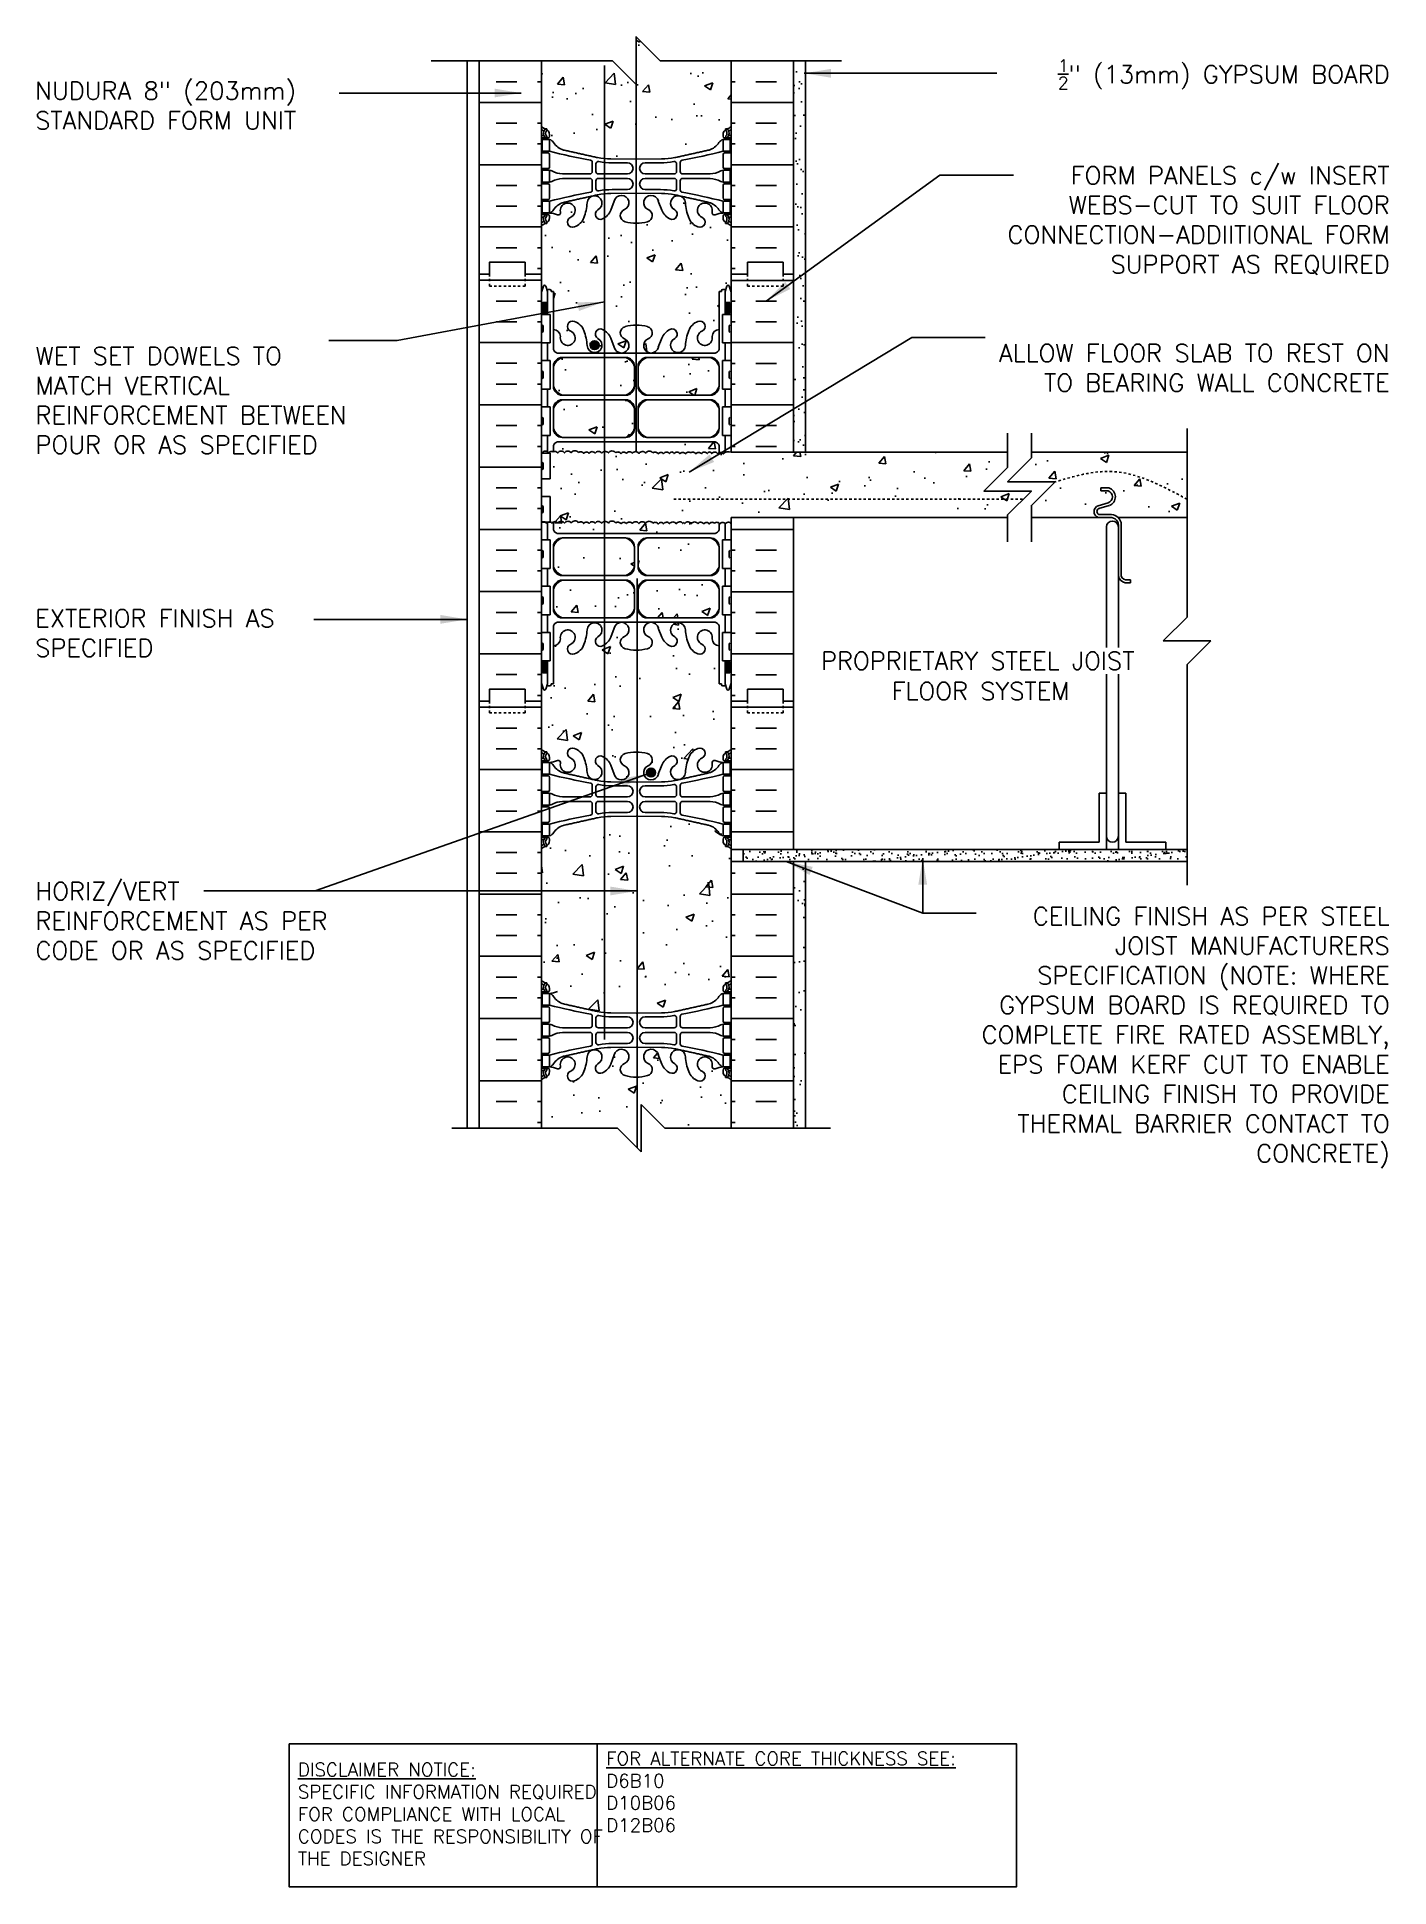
# Model space of a CAD drawing. Header units: inches. Extents: x 146.3 to 203.3, y 83.2 to 161.2.
import ezdxf
from ezdxf.enums import TextEntityAlignment as Align

# ---------------------------------------------------------------- set-up
doc = ezdxf.new("R2010")
doc.units = ezdxf.units.IN
doc.header["$LTSCALE"] = 0.5
doc.header["$MEASUREMENT"] = 0
doc.linetypes.add('DASHED2', pattern=[0.375, 0.25, -0.125])
doc.linetypes.add('HIDDEN2', pattern=[0.1875, 0.125, -0.0625])
for name, color, linetype in [('HATCH', 12, 'Continuous'), ('line25', 2, 'Continuous'), ('LINE3', 3, 'Continuous'), ('LINE50', 5, 'Continuous'), ('LINE9', 9, 'Continuous'), ('TEXT', 4, 'Continuous'), ('Web_Edge', 9, 'Continuous')]:
    doc.layers.add(name, color=color, linetype=linetype)
doc.styles.add('DIM', font='romans.shx', dxfattribs={"width": 0.7})
doc.styles.add('ROMANS', font='romans.shx', dxfattribs={"height": 0.75})
doc.styles.get("Standard").update_dxf_attribs({"font": 'romans.shx', "height": 0.75})
doc.dimstyles.new('ext_12', dxfattribs={"dimscale": 12, "dimtxt": 0.075, "dimasz": 0.09375, "dimexe": 0.09375, "dimexo": 0.0625, "dimgap": 0.0625, "dimtad": 1, "dimdec": 1, "dimzin": 2, "dimdsep": 46, "dimlunit": 4, "dimtxsty": 'DIM', "dimcen": 0.09, "dimdle": 0.09375, "dimclrt": 4, "dimadec": 0, "dimazin": 0, "dimtfac": 1, "dimtdec": 1, "dimtmove": 2, "dimatfit": 3, "dimfxl": 1, "dimfrac": 2, "dimtolj": 1, "dimtzin": 0, "dimarcsym": 0})
pattern_1 = [(37.5, (59.0628, -54.051), (-0.0314967, 0.963412), [0, -0.76, 0, -0.85, 0, -0.8125]), (7.5, (59.0628, -54.051), (0.8848884, 1.411073), [0, -0.41, 0, -0.685, 0, -0.2625]), (327.5, (58.4478, -54.051), (1.557071, 0.0028295), [0, -0.25, 0, -0.9, 0, -1.175]), (317.5, (58.4478, -54.051), (1.503063, 0.438838), [0, -0.125, 0, -0.59, 0, -0.675])]

msp = doc.modelspace()

# ---------------------------------------------------------------- texts
at = {"layer": 'TEXT', "style": 'ROMANS'}
for s, p in [('PROPRIETARY STEEL JOIST', (179.329, 134.88)), (' FLOOR SYSTEM ', (181.799, 133.606))]:
    msp.add_text(s, height=0.75, dxfattribs=at).set_placement(p, align=Align.MIDDLE_LEFT)
at = {"layer": 'TEXT', "char_height": 0.75, "style": 'ROMANS'}
for s, insert, width, attachment_point in [('\\A1;{\\H0.7x;\\S1/2;}" (13mm) GYPSUM BOARD', (203.296, 159.609), 19.5775, 6), ('\\A1;NUDURA 8" (203mm) STANDARD FORM UNIT', (146.22, 158.29), 16.57727, 4), ('\\A1;FORM PANELS c/w INSERT WEBS-CUT TO SUIT FLOOR CONNECTION-ADDIITIONAL FORM SUPPORT AS REQUIRED', (203.296, 153.436), 19.5775, 6), ('ALLOW FLOOR SLAB TO REST ON TO BEARING WALL CONCRETE', (203.287, 147.23), 18.08617, 6), ('\\A1;WET SET DOWELS TO MATCH VERTICAL REINFORCEMENT BETWEEN POUR OR AS SPECIFIED', (146.231, 145.861), 14.25833, 4), ('\\A1;EXTERIOR FINISH AS SPECIFIED', (146.22, 136.051), 14.62371, 4), ('HORIZ/VERT REINFORCEMENT AS PER CODE OR AS SPECIFIED', (146.228, 123.92), 15.30561, 4), ('CEILING FINISH AS PER STEEL JOIST MANUFACTURERS SPECIFICATION (NOTE: WHERE GYPSUM BOARD IS REQUIRED TO COMPLETE FIRE RATED ASSEMBLY, EPS FOAM KERF CUT TO ENABLE CEILING FINISH TO PROVIDE THERMAL BARRIER CONTACT TO CONCRETE)', (203.296, 118.993), 19.5775, 6)]:
    msp.add_mtext(s, dxfattribs=dict(at, insert=insert, width=width, attachment_point=attachment_point))
at = {"layer": 'TEXT', "char_height": 0.5625, "attachment_point": 4}
for s, insert, width in [('{\\LDISCLAIMER NOTICE:}\\PSPECIFIC INFORMATION REQUIRED FOR COMPLIANCE WITH LOCAL CODES IS THE RESPONSIBILITY OF THE DESIGNER', (157.288, 86.259), 14.00235), ('{\\LFOR ALTERNATE CORE THICKNESS SEE:\\P}D6B10\\PD10B06\\PD12B06', (170.28, 87.199), 23.33295)]:
    msp.add_mtext(s, dxfattribs=dict(at, insert=insert, width=width))

# ---------------------------------------------------------------- hatches: boundary and pattern name
at = {"layer": 'HATCH'}
h = msp.add_hatch(dxfattribs=at)
h.set_pattern_fill('AR-CONC', color=256, scale=0.5)
edge = h.paths.add_edge_path()
edge.add_line((175.547, 160.182), (172.547, 160.182))
edge.add_line((172.547, 160.182), (171.547, 161.182))
edge.add_line((171.547, 161.182), (171.547, 159.182))
edge.add_line((171.547, 159.182), (170.547, 160.182))
edge.add_line((170.547, 160.182), (167.547, 160.182))
edge.add_line((167.547, 160.182), (167.547, 157.408))
edge.add_arc((167.893, 157.769), 0.5, 226.21089, 246.42182)
edge.add_line((167.693, 157.311), (167.783, 157.311))
edge.add_line((167.783, 157.311), (167.783, 157.269))
edge.add_arc((167.643, 157.062), 0.25, 0, 55.9442, ccw=False)
edge.add_line((167.893, 157.062), (167.893, 156.995))
edge.add_arc((167.831, 156.995), 0.0625, -90, 0, ccw=False)
edge.add_line((167.831, 156.932), (167.783, 156.932))
edge.add_line((167.783, 156.932), (167.783, 156.862))
edge.add_line((167.783, 156.862), (167.888, 156.862))
edge.add_arc((167.766, 156.52), 0.364, 32.04242, 70.33874, ccw=False)
edge.add_arc((168.689, 157.131), 0.743, 214.22802, 253.81071)
edge.add_spline(control_points=[(168.482, 156.417), (169.919, 156.096)], knot_values=[0, 0, 1, 1], degree=1, periodic=0)
edge.add_arc((170.475, 159.028), 2.984, 259.25462, 270.09947)
edge.add_line((170.481, 156.044), (171.547, 156.028))
edge.add_line((171.547, 156.028), (172.614, 156.044))
edge.add_arc((172.619, 159.028), 2.984, 269.90053, 280.74538)
edge.add_spline(control_points=[(173.175, 156.096), (174.613, 156.417)], knot_values=[0, 0, 1, 1], degree=1, periodic=0)
edge.add_arc((174.405, 157.131), 0.743, 286.18929, 325.77198)
edge.add_arc((175.329, 156.52), 0.364, 109.66126, 147.95758, ccw=False)
edge.add_line((175.206, 156.862), (175.311, 156.862))
edge.add_line((175.311, 156.862), (175.311, 156.932))
edge.add_line((175.311, 156.932), (175.264, 156.932))
edge.add_arc((175.264, 156.995), 0.0625, 180, 270, ccw=False)
edge.add_line((175.201, 156.995), (175.201, 157.062))
edge.add_arc((175.451, 157.062), 0.25, 124.0558, 180, ccw=False)
edge.add_line((175.311, 157.269), (175.311, 157.311))
edge.add_line((175.311, 157.311), (175.401, 157.311))
edge.add_arc((175.201, 157.769), 0.5, 293.57818, 313.78911)
edge.add_line((175.547, 157.408), (175.547, 160.182))
h.paths.add_polyline_path([(175.037, 150.453), (175.137, 150.453), (175.137, 150.483, -0.414214), (175.187, 150.533), (175.313, 150.533), (175.356, 150.664, -0.725737), (175.462, 150.683), (175.547, 150.422), (175.547, 151.182), (175.547, 153.216, 0.088416), (175.401, 153.313), (175.311, 153.313), (175.311, 153.355, -0.249069), (175.201, 153.562), (175.201, 153.63, -0.414214), (175.264, 153.692), (175.311, 153.692), (175.311, 153.762), (175.206, 153.762, 0.085348), (174.877, 153.687, -0.669601), (174.744, 153.807, 2.087231), (174.31, 153.582, -1), (174.147, 153.174, -0.227838), (173.742, 153.598, -0.06598), (173.618, 154.207, 1.629604), (173.147, 153.906, -1.059167), (172.94, 153.524, -0.16372), (172.619, 153.877), (172.476, 154.264, 1.612474), (172.044, 153.905, -0.734872), (172.021, 153.394, -0.068475), (171.547, 153.332, -0.068475), (171.073, 153.394, -0.734872), (171.05, 153.905, 1.612474), (170.618, 154.264), (170.476, 153.877, -0.16372), (170.154, 153.524, -1.059167), (169.948, 153.906, 1.629604), (169.477, 154.207, -0.06598), (169.352, 153.598, -0.227838), (168.947, 153.174, -1), (168.784, 153.582, 2.087231), (168.35, 153.807, -0.669601), (168.218, 153.687, 0.085348), (167.888, 153.762), (167.783, 153.762), (167.783, 153.692), (167.831, 153.692, -0.414214), (167.893, 153.63), (167.893, 153.562, -0.249069), (167.783, 153.355), (167.783, 153.313), (167.693, 153.313, 0.088416), (167.547, 153.216), (167.547, 151.182), (167.547, 150.422), (167.626, 150.664, -0.725737), (167.732, 150.683), (167.781, 150.533), (167.907, 150.533, -0.414214), (167.957, 150.483), (167.957, 150.453), (168.057, 150.453), (168.057, 148.851, -0.380397), (168.35, 148.556, 2.087231), (168.784, 148.781, -1), (168.947, 149.19, -0.227838), (169.352, 148.765, -0.06598), (169.477, 148.157, 1.629604), (169.948, 148.458, -1.059167), (170.154, 148.84, -0.16372), (170.476, 148.486), (170.618, 148.099, 1.612474), (171.05, 148.459, -0.734872), (171.073, 148.97, -0.068475), (171.547, 149.032, -0.068475), (172.021, 148.97, -0.734872), (172.044, 148.459, 1.612474), (172.476, 148.099), (172.619, 148.486, -0.16372), (172.94, 148.84, -1.059167), (173.147, 148.458, 1.629604), (173.618, 148.157, -0.06598), (173.742, 148.765, -0.227838), (174.147, 149.19, -1), (174.31, 148.781, 2.087231), (174.744, 148.556, -0.380392), (175.037, 148.851)])
h.paths.add_polyline_path([(171.471, 145.514, 0.225652), (171.096, 145.889), (168.432, 145.889, 0.225652), (168.057, 145.514), (168.057, 144.673, 0.225652), (168.432, 144.298), (171.096, 144.298, 0.225652), (171.471, 144.673)])
h.paths.add_polyline_path([(171.471, 147.296, 0.225652), (171.096, 147.671), (168.432, 147.671, 0.225652), (168.057, 147.296), (168.057, 146.455, 0.225652), (168.432, 146.08), (171.096, 146.08, 0.225652), (171.471, 146.455)])
h.paths.add_polyline_path([(175.037, 147.296, 0.225652), (174.662, 147.671), (171.998, 147.671, 0.225652), (171.623, 147.296), (171.623, 146.455, 0.225652), (171.998, 146.08), (174.662, 146.08, 0.225652), (175.037, 146.455)])
h.paths.add_polyline_path([(171.471, 139.69, 0.225652), (171.096, 140.065), (168.432, 140.065, 0.225652), (168.057, 139.69), (168.057, 138.849, 0.225652), (168.432, 138.474), (171.096, 138.474, 0.225652), (171.471, 138.849)])
h.paths.add_polyline_path([(171.471, 137.908, 0.225652), (171.096, 138.283), (168.432, 138.283, 0.225652), (168.057, 137.908), (168.057, 137.068, 0.225652), (168.432, 136.693), (171.096, 136.693, 0.225652), (171.471, 137.068)])
h.paths.add_polyline_path([(175.037, 137.908, 0.225652), (174.662, 138.283), (171.998, 138.283, 0.225652), (171.623, 137.908), (171.623, 137.068, 0.225652), (171.998, 136.693), (174.662, 136.693, 0.225652), (175.037, 137.068)])
h.paths.add_polyline_path([(174.876, 144.111), (168.218, 144.111, 0.268156), (168.057, 143.963), (168.057, 143.694, -0.356222), (168.243, 143.647, -0.520567), (168.523, 143.646, -0.520567), (168.802, 143.654, -0.520567), (169.113, 143.664, -0.445343), (169.336, 143.624, -0.520567), (169.563, 143.631, -0.520567), (169.812, 143.639, -0.520567), (170.091, 143.637, -0.520567), (170.371, 143.646, -0.520567), (170.681, 143.655, -0.445343), (170.904, 143.616, -0.520567), (171.132, 143.623, -0.520567), (171.38, 143.63, -0.520567), (171.66, 143.629, -0.520567), (171.939, 143.637, -0.520567), (172.25, 143.647, -0.445343), (172.473, 143.607, -0.520567), (172.7, 143.614, -0.520567), (172.949, 143.622, -0.175549), (173.044, 143.688, -0.175549), (173.14, 143.622, -0.520567), (173.388, 143.614, -0.520567), (173.616, 143.607, -0.445343), (173.839, 143.647, -0.445343), (174.062, 143.607, -0.520567), (174.289, 143.614, -0.520567), (174.538, 143.622, -0.175549), (174.633, 143.688, -0.175549), (174.729, 143.622, -0.520567), (174.977, 143.614, -0.138388), (175.037, 143.66), (175.037, 143.963, 0.268138)])
h.paths.add_polyline_path([(175.037, 139.69, 0.225652), (174.662, 140.065), (171.998, 140.065, 0.225652), (171.623, 139.69), (171.623, 138.849, 0.225652), (171.998, 138.474), (174.662, 138.474, 0.225652), (175.037, 138.849)])
h.paths.add_polyline_path([(175.037, 140.4), (175.037, 140.685, 0.356878), (174.845, 140.689, 0.445343), (174.622, 140.65, 0.520567), (174.394, 140.657, 0.520567), (174.146, 140.665, 0.520567), (173.866, 140.663, 0.520567), (173.586, 140.671, 0.077714), (173.547, 140.715, 0.077714), (173.508, 140.671, 0.520567), (173.228, 140.663, 0.520567), (172.949, 140.665, 0.520567), (172.7, 140.657, 0.520567), (172.473, 140.65, 0.445343), (172.25, 140.689, 0.520567), (171.939, 140.68, 0.520567), (171.66, 140.671, 0.520567), (171.38, 140.673, 0.520567), (171.132, 140.666, 0.520567), (170.904, 140.659, 0.445343), (170.681, 140.698, 0.520567), (170.371, 140.688, 0.520567), (170.091, 140.68, 0.520567), (169.812, 140.682, 0.520567), (169.563, 140.674, 0.520567), (169.336, 140.667, 0.445343), (169.113, 140.706, 0.520567), (168.802, 140.697, 0.520567), (168.523, 140.688, 0.520567), (168.243, 140.69, 0.356222), (168.057, 140.737), (168.057, 140.4, 0.268156), (168.218, 140.252), (174.876, 140.252, 0.268138)])
h.paths.add_polyline_path([(175.547, 117.216, 0.088416), (175.401, 117.313), (175.311, 117.313), (175.311, 117.355, -0.249069), (175.201, 117.562), (175.201, 117.63, -0.414214), (175.264, 117.692), (175.311, 117.692), (175.311, 117.762), (175.206, 117.762, 0.085348), (174.877, 117.687, -0.669601), (174.744, 117.807, 2.087231), (174.31, 117.582, -1), (174.147, 117.174, -0.21345), (173.755, 117.563, -0.069923), (173.618, 118.207, 1.702394), (173.168, 117.894, -0.940793), (172.965, 117.511, -0.173075), (172.619, 117.877), (172.476, 118.264, 1.612474), (172.044, 117.905, -0.734872), (172.021, 117.394, -0.068475), (171.547, 117.332, -0.068475), (171.073, 117.394, -0.734872), (171.05, 117.905, 1.612474), (170.618, 118.264), (170.476, 117.877, -0.173075), (170.13, 117.511, -0.940793), (169.926, 117.894, 1.702394), (169.477, 118.207, -0.069923), (169.34, 117.563, -0.21345), (168.947, 117.174, -1), (168.784, 117.582, 2.087231), (168.35, 117.807, -0.669601), (168.218, 117.687, 0.085348), (167.888, 117.762), (167.783, 117.762), (167.783, 117.692), (167.831, 117.692, -0.414214), (167.893, 117.63), (167.893, 117.562, -0.249069), (167.783, 117.355), (167.783, 117.313), (167.693, 117.313, 0.088416), (167.547, 117.216), (167.547, 115.182), (170.75, 115.182), (171.75, 114.182), (171.75, 116.182), (172.75, 115.182), (175.547, 115.182)])
h = msp.add_hatch(dxfattribs=at)
h.set_pattern_fill('AR-SAND', color=256, scale=0.5, style=0)
h.set_pattern_definition(pattern_1)
h.paths.add_polyline_path([(178.172, 143.672), (178.672, 143.672), (178.672, 146.378), (178.172, 146.131)])
h.paths.add_polyline_path([(178.672, 150.819), (178.172, 150.572), (178.172, 146.131), (178.672, 146.378)])
h.paths.add_polyline_path([(178.672, 152.483), (178.172, 152.483), (178.172, 151.182), (178.172, 150.572), (178.672, 150.819)])
h.paths.add_polyline_path([(178.672, 160.182), (178.172, 160.182), (178.172, 152.483), (178.672, 152.483)])
h = msp.add_hatch(dxfattribs=at)
h.set_pattern_fill('INSUL', color=256, scale=7, style=0)
h.set_pattern_definition([(0, (-2758.6144, -263.828), (0, 2.625), []), (0, (-2758.6144, -262.953), (0, 2.625), [0.875, -0.875]), (0, (-2758.6144, -262.078), (0, 2.625), [0.875, -0.875])])
h.paths.add_polyline_path([(164.922, 133.182), (165.36, 133.182), (165.36, 133.682), (166.86, 133.682), (166.86, 133.182), (167.547, 133.182), (167.547, 151.182), (166.86, 151.182), (166.86, 151.682), (165.36, 151.682), (165.36, 151.182), (164.922, 151.182)])
h = msp.add_hatch(dxfattribs=at)
h.set_pattern_fill('AR-CONC', color=256, scale=0.5)
h.paths.add_polyline_path([(188.195, 142.038), (186.195, 142.038), (187.195, 143.038), (187.195, 143.672), (175.547, 143.672, 0.316111), (175.205, 143.607, 0.520567), (174.977, 143.614, 0.520567), (174.729, 143.622, 0.175549), (174.633, 143.688, 0.175549), (174.538, 143.622, 0.520567), (174.289, 143.614, 0.520567), (174.062, 143.607, 0.445343), (173.839, 143.647, 0.445343), (173.616, 143.607, 0.520567), (173.388, 143.614, 0.520567), (173.14, 143.622, 0.175549), (173.044, 143.688, 0.175549), (172.949, 143.622, 0.520567), (172.7, 143.614, 0.520567), (172.473, 143.607, 0.445343), (172.25, 143.647, 0.520567), (171.939, 143.637, 0.520567), (171.66, 143.629, 0.520567), (171.38, 143.63, 0.520567), (171.132, 143.623, 0.520567), (170.904, 143.616, 0.445343), (170.681, 143.655, 0.520567), (170.371, 143.646, 0.520567), (170.091, 143.637, 0.520567), (169.812, 143.639, 0.520567), (169.563, 143.631, 0.520567), (169.336, 143.624, 0.445343), (169.113, 143.664, 0.520567), (168.802, 143.654, 0.520567), (168.523, 143.646, 0.520567), (168.243, 143.647, 0.37063), (168.05, 143.69, 0.37063), (167.857, 143.647, 0.101482), (167.807, 143.694), (167.807, 143.637), (167.912, 143.637), (167.912, 142.557), (167.547, 142.557), (167.547, 141.807), (167.912, 141.807), (167.912, 140.735, -0.182404), (167.995, 140.683, -0.520567), (168.243, 140.69, -0.520567), (168.523, 140.688, -0.520567), (168.802, 140.697, -0.520567), (169.113, 140.706, -0.445343), (169.336, 140.667, -0.520567), (169.563, 140.674, -0.520567), (169.812, 140.682, -0.520567), (170.091, 140.68, -0.520567), (170.371, 140.688, -0.520567), (170.681, 140.698, -0.445343), (170.904, 140.659, -0.520567), (171.132, 140.666, -0.520567), (171.38, 140.673, -0.520567), (171.66, 140.671, -0.520567), (171.939, 140.68, -0.520567), (172.25, 140.689, -0.445343), (172.473, 140.65, -0.520567), (172.7, 140.657, -0.520567), (172.949, 140.665, -0.520567), (173.228, 140.663, -0.520567), (173.508, 140.671, -0.077714), (173.547, 140.715, -0.077714), (173.586, 140.671, -0.520567), (173.866, 140.663, -0.520567), (174.146, 140.665, -0.520567), (174.394, 140.657, -0.520567), (174.622, 140.65, -0.445343), (174.845, 140.689, -0.445343), (175.067, 140.65, -0.520567), (175.295, 140.657, -0.520567), (175.543, 140.665, -0.009381), (175.547, 140.67), (175.547, 140.922), (187.195, 140.922), (187.195, 141.038)])
edge = h.paths.add_edge_path()
edge.add_arc((191.34, 141.794), 0.268, 291.21998, 428.78002)
edge.add_line((191.437, 142.044), (191.115, 142.044))
edge.add_line((191.115, 142.044), (191.115, 142.169))
edge.add_line((191.115, 142.169), (191.459, 142.169))
edge.add_arc((191.34, 141.794), 0.393, -69.73217, 72.50691, ccw=False)
edge.add_line((191.477, 141.426), (191.045, 141.304))
edge.add_arc((191.103, 141.172), 0.144, 113.74564, 240.31853)
edge.add_line((191.032, 141.047), (191.5, 141.047))
edge.add_arc((191.529, 140.585), 0.463, 46.71372, 93.56537, ccw=False)
edge.add_line((191.846, 140.922), (194.755, 140.922))
edge.add_line((194.755, 140.922), (194.755, 141.695))
edge.add_spline(control_points=[(194.755, 141.695), (193.713, 142.256), (191.922, 143.218), (189.999, 142.665), (189.195, 142.433)], knot_values=[0, 0, 0, 0, 3.379125, 5.806437, 5.806437, 5.806437, 5.806437], degree=3, periodic=0)
edge.add_line((189.195, 142.433), (188.195, 141.433))
edge.add_line((188.195, 141.433), (188.195, 140.922))
edge.add_line((188.195, 140.922), (191.004, 140.922))
edge.add_arc((191.103, 141.172), 0.269, 111.59793, 248.40207, ccw=False)
edge.add_line((191.004, 141.422), (191.437, 141.544))
h = msp.add_hatch(dxfattribs=at)
h.set_pattern_fill('AR-CONC', color=256, scale=0.5)
edge = h.paths.add_edge_path()
edge.add_line((194.755, 143.672), (188.195, 143.672))
edge.add_line((188.195, 143.672), (188.195, 143.433))
edge.add_line((188.195, 143.433), (187.195, 142.433))
edge.add_line((187.195, 142.433), (189.195, 142.433))
edge.add_spline(control_points=[(189.195, 142.433), (189.999, 142.665), (191.922, 143.218), (193.713, 142.256), (194.755, 141.695)], knot_values=[0, 0, 0, 0, 2.427311, 5.806437, 5.806437, 5.806437, 5.806437], degree=3, periodic=0)
edge.add_line((194.755, 141.695), (194.755, 143.672))
h = msp.add_hatch(dxfattribs=at)
h.set_pattern_fill('AR-CONC', color=256, scale=0.5)
h.paths.add_polyline_path([(175.547, 133.182), (175.547, 133.941), (175.462, 133.68, -0.6), (175.362, 133.68), (175.313, 133.83), (175.187, 133.83, -0.414214), (175.137, 133.88), (175.137, 133.91), (175.037, 133.91), (175.037, 135.512, -0.380392), (174.744, 135.807, 2.087231), (174.31, 135.582, -1), (174.147, 135.174, -0.21345), (173.755, 135.563, -0.069923), (173.618, 136.207, 1.702394), (173.168, 135.894, -0.940793), (172.965, 135.511, -0.173075), (172.619, 135.877), (172.476, 136.264, 1.612474), (172.044, 135.905, -0.734872), (172.021, 135.394, -0.068475), (171.547, 135.332, -0.068475), (171.073, 135.394, -0.734872), (171.05, 135.905, 1.612474), (170.618, 136.264), (170.476, 135.877, -0.173075), (170.13, 135.511, -0.940793), (169.926, 135.894, 1.702394), (169.477, 136.207, -0.069923), (169.34, 135.563, -0.21345), (168.947, 135.174, -1), (168.784, 135.582, 2.087231), (168.35, 135.807, -0.380397), (168.057, 135.512), (168.057, 133.91), (167.957, 133.91), (167.957, 133.88, -0.414214), (167.907, 133.83), (167.781, 133.83), (167.732, 133.68, -0.6), (167.632, 133.68), (167.547, 133.941), (167.547, 133.182), (167.547, 131.147, 0.088416), (167.693, 131.05), (167.783, 131.05), (167.783, 131.008, -0.249069), (167.893, 130.801), (167.893, 130.734, -0.414214), (167.831, 130.671), (167.783, 130.671), (167.783, 130.601), (167.888, 130.601, 0.085348), (168.218, 130.677, -0.669601), (168.35, 130.556, 2.087231), (168.784, 130.781, -1), (168.947, 131.19, -0.21345), (169.34, 130.8, -0.069923), (169.477, 130.157, 1.702394), (169.926, 130.469, -0.940793), (170.13, 130.852, -0.173075), (170.476, 130.486), (170.618, 130.099, 1.612474), (171.05, 130.459, -0.734872), (171.073, 130.97, -0.068475), (171.547, 131.032, -0.068475), (172.021, 130.97, -0.734872), (172.044, 130.459, 1.612474), (172.476, 130.099), (172.619, 130.486, -0.173075), (172.965, 130.852, -0.940793), (173.168, 130.469, 1.702394), (173.618, 130.157, -0.069923), (173.755, 130.8, -0.21345), (174.147, 131.19, -1), (174.31, 130.781, 2.087231), (174.744, 130.556, -0.669601), (174.877, 130.677, 0.085348), (175.206, 130.601), (175.311, 130.601), (175.311, 130.671), (175.264, 130.671, -0.414214), (175.201, 130.734), (175.201, 130.801, -0.249069), (175.311, 131.008), (175.311, 131.05), (175.401, 131.05, 0.088416), (175.547, 131.147)])
edge = h.paths.add_edge_path()
edge.add_arc((175.201, 126.594), 0.5, 46.21089, 66.42182)
edge.add_line((175.401, 127.052), (175.311, 127.052))
edge.add_line((175.311, 127.052), (175.311, 127.094))
edge.add_arc((175.451, 127.301), 0.25, 180, 235.9442, ccw=False)
edge.add_line((175.201, 127.301), (175.201, 127.369))
edge.add_arc((175.264, 127.369), 0.0625, 90, 180, ccw=False)
edge.add_line((175.264, 127.431), (175.311, 127.431))
edge.add_line((175.311, 127.431), (175.311, 127.501))
edge.add_line((175.311, 127.501), (175.206, 127.501))
edge.add_arc((175.329, 127.844), 0.364, 214.97751, 250.33874, ccw=False)
edge.add_arc((174.405, 127.232), 0.743, 32.79192, 73.81071)
edge.add_spline(control_points=[(174.613, 127.946), (173.175, 128.267)], knot_values=[0, 0, 1, 1], degree=1, periodic=0)
edge.add_arc((172.619, 125.335), 2.984, 79.25462, 90.09947)
edge.add_line((172.614, 128.319), (171.547, 128.335))
edge.add_line((171.547, 128.335), (170.481, 128.319))
edge.add_arc((170.475, 125.335), 2.984, 89.90053, 100.74538)
edge.add_spline(control_points=[(169.919, 128.267), (168.482, 127.946)], knot_values=[0, 0, 1, 1], degree=1, periodic=0)
edge.add_arc((168.689, 127.232), 0.743, 106.18929, 147.20808)
edge.add_arc((167.766, 127.844), 0.364, 289.66126, 325.02249, ccw=False)
edge.add_line((167.888, 127.501), (167.783, 127.501))
edge.add_line((167.783, 127.501), (167.783, 127.431))
edge.add_line((167.783, 127.431), (167.831, 127.431))
edge.add_arc((167.831, 127.369), 0.0625, 0, 90, ccw=False)
edge.add_line((167.893, 127.369), (167.893, 127.301))
edge.add_arc((167.643, 127.301), 0.25, 304.0558, 360, ccw=False)
edge.add_line((167.783, 127.094), (167.783, 127.052))
edge.add_line((167.783, 127.052), (167.693, 127.052))
edge.add_arc((167.893, 126.594), 0.5, 113.57818, 133.78911)
edge.add_line((167.547, 126.955), (167.547, 121.408))
edge.add_arc((167.893, 121.769), 0.5, 226.21089, 246.42182)
edge.add_line((167.693, 121.311), (167.783, 121.311))
edge.add_line((167.783, 121.311), (167.783, 121.269))
edge.add_arc((167.643, 121.062), 0.25, 0, 55.9442, ccw=False)
edge.add_line((167.893, 121.062), (167.893, 120.995))
edge.add_arc((167.831, 120.995), 0.0625, -90, 0, ccw=False)
edge.add_line((167.831, 120.932), (167.783, 120.932))
edge.add_line((167.783, 120.932), (167.783, 120.862))
edge.add_line((167.783, 120.862), (167.888, 120.862))
edge.add_arc((167.766, 120.52), 0.364, 34.97751, 70.33874, ccw=False)
edge.add_arc((168.689, 121.131), 0.743, 212.79192, 253.81071)
edge.add_spline(control_points=[(168.482, 120.417), (169.919, 120.096)], knot_values=[0, 0, 1, 1], degree=1, periodic=0)
edge.add_arc((170.475, 123.028), 2.984, 259.25462, 270.09947)
edge.add_line((170.481, 120.044), (171.547, 120.028))
edge.add_line((171.547, 120.028), (172.614, 120.044))
edge.add_arc((172.619, 123.028), 2.984, 269.90053, 280.74538)
edge.add_spline(control_points=[(173.175, 120.096), (174.613, 120.417)], knot_values=[0, 0, 1, 1], degree=1, periodic=0)
edge.add_arc((174.405, 121.131), 0.743, 286.18929, 327.20808)
edge.add_arc((175.329, 120.52), 0.364, 109.66126, 145.02249, ccw=False)
edge.add_line((175.206, 120.862), (175.311, 120.862))
edge.add_line((175.311, 120.862), (175.311, 120.932))
edge.add_line((175.311, 120.932), (175.264, 120.932))
edge.add_arc((175.264, 120.995), 0.0625, 180, 270, ccw=False)
edge.add_line((175.201, 120.995), (175.201, 121.062))
edge.add_arc((175.451, 121.062), 0.25, 124.0558, 180, ccw=False)
edge.add_line((175.311, 121.269), (175.311, 121.311))
edge.add_line((175.311, 121.311), (175.401, 121.311))
edge.add_arc((175.201, 121.769), 0.5, 293.57818, 313.78911)
edge.add_line((175.547, 121.408), (175.547, 126.955))
h = msp.add_hatch(dxfattribs=at)
h.set_pattern_fill('INSUL', color=256, scale=7, style=0)
h.set_pattern_definition([(0, (-2758.6144, -281.828), (0, 2.625), []), (0, (-2758.6144, -280.953), (0, 2.625), [0.875, -0.875]), (0, (-2758.6144, -280.078), (0, 2.625), [0.875, -0.875])])
h.paths.add_polyline_path([(164.922, 115.182), (165.36, 115.182), (165.36, 115.682), (166.86, 115.682), (166.86, 115.182), (167.547, 115.182), (167.547, 133.182), (166.86, 133.182), (166.86, 133.682), (165.36, 133.682), (165.36, 133.182), (164.922, 133.182)])
h = msp.add_hatch(dxfattribs=at)
h.set_pattern_fill('INSUL', color=256, scale=7, style=0)
h.set_pattern_definition([(180, (3101.7088, -281.828), (0, 2.625), []), (180, (3101.7088, -280.953), (0, 2.625), [0.875, -0.875]), (180, (3101.7088, -280.078), (0, 2.625), [0.875, -0.875])])
h.paths.add_polyline_path([(175.547, 126.922), (178.172, 126.922), (178.172, 133.182), (177.735, 133.182), (177.735, 133.682), (176.235, 133.682), (176.235, 133.182), (175.547, 133.182)])
h.paths.add_polyline_path([(178.172, 126.422), (175.547, 126.422), (175.547, 115.182), (176.235, 115.182), (176.235, 115.682), (177.735, 115.682), (177.735, 115.182), (178.172, 115.182)])
h = msp.add_hatch(dxfattribs=at)
h.set_pattern_fill('AR-SAND', color=256, scale=0.25, style=0)
h.set_pattern_definition([(37.5, (113.72523, 33.3652), (-0.0157483, 0.481706), [0, -0.38, 0, -0.425, 0, -0.40625]), (7.5, (113.7252, 33.3652), (0.4424442, 0.7055365), [0, -0.205, 0, -0.3425, 0, -0.13125]), (327.5, (113.41773, 33.3652), (0.7785355, 0.0014148), [0, -0.125, 0, -0.45, 0, -0.5875]), (317.5, (113.4177, 33.3652), (0.7515317, 0.219419), [0, -0.0625, 0, -0.295, 0, -0.3375])])
h.paths.add_polyline_path([(194.755, 126.422), (194.755, 126.922), (176.047, 126.922), (176.047, 126.422)])
h = msp.add_hatch(dxfattribs=at)
h.set_pattern_fill('AR-SAND', color=256, scale=0.5, style=0)
h.set_pattern_definition(pattern_1)
h.paths.add_polyline_path([(178.672, 126.422), (178.172, 126.422), (178.172, 123.492), (178.672, 122.543)])
h.paths.add_polyline_path([(178.672, 122.543), (178.172, 123.492), (178.172, 115.182), (178.672, 115.182)])
at = {"layer": 'LINE3'}
for points in [[(169.601, 148.188, 1), (169.976, 148.188, 1)], [(171.983, 130.172, 1), (172.358, 130.172, 1)]]:
    msp.add_hatch(color=256, dxfattribs=at).paths.add_polyline_path(points)

# ---------------------------------------------------------------- linework, layer by layer
at = {"layer": 'HATCH'}
for p, q in [((165.636, 160.172), (166.511, 160.172)), ((167.386, 160.172), (167.547, 160.172)), ((175.709, 160.172), (175.547, 160.172)), ((177.459, 160.172), (176.584, 160.172)), ((165.636, 159.297), (166.511, 159.297)), ((167.386, 159.297), (167.547, 159.297)), ((175.709, 159.297), (175.547, 159.297)), ((177.459, 159.297), (176.584, 159.297)), ((164.922, 158.422), (167.547, 158.422)), ((171.552, 158.649), (171.552, 158.649)), ((178.172, 158.422), (175.547, 158.422)), ((165.636, 157.547), (166.511, 157.547)), ((167.386, 157.547), (167.547, 157.547)), ((175.709, 157.547), (175.547, 157.547)), ((177.459, 157.547), (176.584, 157.547)), ((165.636, 156.672), (166.511, 156.672)), ((167.386, 156.672), (167.547, 156.672)), ((175.709, 156.672), (175.547, 156.672)), ((177.459, 156.672), (176.584, 156.672)), ((164.922, 155.797), (167.547, 155.797)), ((178.172, 155.797), (175.547, 155.797)), ((165.636, 154.922), (166.511, 154.922)), ((167.386, 154.922), (167.547, 154.922)), ((175.709, 154.922), (175.547, 154.922)), ((177.459, 154.922), (176.584, 154.922)), ((165.636, 154.047), (166.511, 154.047)), ((167.386, 154.047), (167.547, 154.047)), ((175.709, 154.047), (175.547, 154.047)), ((177.459, 154.047), (176.584, 154.047)), ((164.922, 153.172), (167.547, 153.172)), ((178.172, 153.172), (175.547, 153.172)), ((165.636, 152.297), (166.511, 152.297)), ((167.386, 152.297), (167.547, 152.297)), ((175.709, 152.297), (175.547, 152.297)), ((177.459, 152.297), (176.584, 152.297)), ((167.386, 151.422), (167.547, 151.422)), ((175.709, 151.422), (175.547, 151.422)), ((178.172, 150.922), (175.547, 150.922)), ((175.709, 150.047), (175.547, 150.047)), ((177.459, 150.047), (176.584, 150.047)), ((175.709, 149.172), (175.547, 149.172)), ((177.459, 149.172), (176.584, 149.172)), ((178.172, 148.297), (175.547, 148.297)), ((175.709, 147.422), (175.547, 147.422)), ((177.459, 147.422), (176.584, 147.422)), ((175.709, 146.547), (175.547, 146.547)), ((177.459, 146.547), (176.584, 146.547)), ((178.172, 145.672), (175.547, 145.672)), ((175.709, 144.797), (175.547, 144.797)), ((177.459, 144.797), (176.584, 144.797)), ((175.709, 143.922), (175.547, 143.922)), ((177.459, 143.922), (176.584, 143.922)), ((178.172, 140.422), (175.547, 140.422)), ((187.205, 140.8), (187.205, 140.8)), ((175.709, 139.547), (175.547, 139.547)), ((177.459, 139.547), (176.584, 139.547)), ((175.709, 138.672), (175.547, 138.672)), ((177.459, 138.672), (176.584, 138.672)), ((178.172, 137.797), (175.547, 137.797)), ((175.709, 136.922), (175.547, 136.922)), ((177.459, 136.922), (176.584, 136.922)), ((175.709, 136.047), (175.547, 136.047)), ((177.459, 136.047), (176.584, 136.047)), ((178.172, 135.172), (175.547, 135.172)), ((175.709, 134.297), (175.547, 134.297)), ((177.459, 134.297), (176.584, 134.297)), ((175.709, 133.422), (175.547, 133.422)), ((171.266, 130.147), (171.266, 130.147))]:
    msp.add_line(p, q, dxfattribs=at)
for points in [[(167.547, 143.68, -0.068144), (167.578, 143.646, -0.520567), (167.857, 143.647, -0.37063), (168.05, 143.69)], [(169.113, 143.664, 0.520567), (168.802, 143.654, 0.520567), (168.523, 143.646, 0.520567), (168.243, 143.647, 0.37063), (168.05, 143.69, 0.37063)], [(170.681, 143.655, 0.520567), (170.371, 143.646, 0.520567), (170.091, 143.637, 0.520567), (169.812, 143.639, 0.520567), (169.563, 143.631, 0.520567), (169.336, 143.624, 0.445343), (169.113, 143.664, 0.445343)], [(172.25, 143.647, 0.520567), (171.939, 143.637, 0.520567), (171.66, 143.629, 0.520567), (171.38, 143.63, 0.520567), (171.132, 143.623, 0.520567), (170.904, 143.616, 0.445343), (170.681, 143.655, 0.445343)], [(173.044, 143.688, 0.175549), (172.949, 143.622, 0.520567), (172.7, 143.614, 0.520567), (172.473, 143.607, 0.445343), (172.25, 143.647)], [(173.044, 143.688, -0.175549), (173.14, 143.622, -0.520567), (173.388, 143.614, -0.520567), (173.616, 143.607, -0.445343), (173.839, 143.647)], [(174.633, 143.688, 0.175549), (174.538, 143.622, 0.520567), (174.289, 143.614, 0.520567), (174.062, 143.607, 0.445343), (173.839, 143.647)], [(174.633, 143.688, -0.175549), (174.729, 143.622, -0.520567), (174.977, 143.614, -0.520567), (175.205, 143.607, -0.316111), (175.547, 143.672)], [(169.113, 140.706, 0.520567), (168.802, 140.697, 0.520567), (168.523, 140.688, 0.520567), (168.243, 140.69, 0.520567), (167.995, 140.683, 0.520567), (167.767, 140.676, 0.445343), (167.544, 140.715, 0.445343)], [(170.681, 140.698, 0.520567), (170.371, 140.688, 0.520567), (170.091, 140.68, 0.520567), (169.812, 140.682, 0.520567), (169.563, 140.674, 0.520567), (169.336, 140.667, 0.445343), (169.113, 140.706, 0.445343)], [(172.25, 140.689, 0.520567), (171.939, 140.68, 0.520567), (171.66, 140.671, 0.520567), (171.38, 140.673, 0.520567), (171.132, 140.666, 0.520567), (170.904, 140.659, 0.445343), (170.681, 140.698, 0.445343)], [(173.547, 140.715, 0.077714), (173.508, 140.671, 0.520567), (173.228, 140.663, 0.520567), (172.949, 140.665, 0.520567), (172.7, 140.657, 0.520567), (172.473, 140.65, 0.445343), (172.25, 140.689)], [(173.547, 140.715, -0.077714), (173.586, 140.671, -0.520567), (173.866, 140.663, -0.520567), (174.146, 140.665, -0.520567), (174.394, 140.657, -0.520567), (174.622, 140.65, -0.445343), (174.845, 140.689)], [(175.547, 140.67, 0.009381), (175.543, 140.665, 0.520567), (175.295, 140.657, 0.520567), (175.067, 140.65, 0.445343), (174.845, 140.689)]]:
    msp.add_lwpolyline(points, format="xyb", dxfattribs=at)
at = {"layer": 'line25'}
for p, q in [((167.547, 160.182), (167.547, 151.182)), ((175.547, 151.182), (175.547, 160.182)), ((167.547, 151.182), (167.547, 133.182)), ((175.547, 143.672), (175.547, 151.182)), ((167.547, 149.487), (167.912, 149.487)), ((167.912, 148.287), (167.912, 149.487)), ((175.547, 149.487), (175.182, 149.487)), ((175.182, 148.287), (175.182, 149.487)), ((167.547, 148.287), (167.912, 148.287)), ((175.547, 148.287), (175.182, 148.287)), ((167.547, 147.537), (167.912, 147.537)), ((167.912, 146.337), (167.912, 147.537)), ((175.547, 147.537), (175.182, 147.537)), ((175.182, 146.337), (175.182, 147.537)), ((167.547, 146.337), (167.912, 146.337)), ((175.547, 146.337), (175.182, 146.337)), ((167.547, 145.587), (167.912, 145.587)), ((167.912, 144.387), (167.912, 145.587)), ((175.547, 145.587), (175.182, 145.587)), ((175.182, 144.387), (175.182, 145.587)), ((167.547, 144.387), (167.912, 144.387)), ((175.547, 144.387), (175.182, 144.387)), ((167.547, 143.637), (167.912, 143.637)), ((167.912, 143.637), (167.912, 142.557)), ((175.547, 143.672), (187.195, 143.672)), ((188.195, 143.672), (194.755, 143.672)), ((188.195, 143.672), (188.593, 143.672)), ((167.547, 142.557), (167.912, 142.557)), ((191.459, 142.169), (191.115, 142.169)), ((191.115, 142.169), (191.115, 142.044)), ((191.437, 142.044), (191.115, 142.044)), ((167.547, 141.807), (167.912, 141.807)), ((167.912, 140.727), (167.912, 141.807)), ((191.004, 141.422), (191.437, 141.544)), ((191.038, 141.302), (191.471, 141.424)), ((167.547, 140.727), (167.912, 140.727)), ((175.547, 140.422), (175.547, 140.922)), ((175.547, 140.922), (187.195, 140.922)), ((175.547, 133.182), (175.547, 140.422)), ((188.195, 140.922), (188.593, 140.922)), ((188.199, 140.922), (191.553, 140.922)), ((191.504, 140.922), (191.004, 140.922)), ((191.504, 141.047), (191.032, 141.047)), ((191.361, 140.527), (191.361, 135.443)), ((191.846, 140.922), (194.755, 140.922)), ((191.861, 140.527), (191.861, 135.443)), ((191.972, 138.512), (191.972, 140.719)), ((167.547, 139.977), (167.912, 139.977)), ((167.912, 139.977), (167.912, 138.777)), ((175.547, 139.977), (175.182, 139.977)), ((175.182, 139.977), (175.182, 138.777)), ((167.547, 138.777), (167.912, 138.777)), ((175.547, 138.777), (175.182, 138.777)), ((192.367, 138.171), (192.153, 138.171)), ((192.163, 138.296), (192.367, 138.296)), ((192.367, 138.296), (192.367, 138.171)), ((167.547, 138.027), (167.912, 138.027)), ((167.912, 138.027), (167.912, 136.827)), ((175.547, 138.027), (175.182, 138.027)), ((175.182, 138.027), (175.182, 136.827)), ((167.547, 136.827), (167.912, 136.827)), ((175.547, 136.827), (175.182, 136.827)), ((167.547, 136.077), (167.912, 136.077)), ((167.912, 136.077), (167.912, 134.877)), ((175.547, 136.077), (175.182, 136.077)), ((175.182, 136.077), (175.182, 134.877)), ((167.547, 134.877), (167.912, 134.877)), ((175.547, 134.877), (175.182, 134.877)), ((191.361, 134.318), (191.361, 127.485)), ((191.861, 134.318), (191.861, 127.485)), ((167.547, 133.182), (167.547, 115.182)), ((175.547, 115.182), (175.547, 133.182)), ((191.361, 129.297), (191.049, 129.297)), ((191.049, 127.235), (191.049, 129.297)), ((191.361, 129.297), (191.361, 126.922)), ((191.361, 126.922), (191.361, 129.297)), ((191.861, 129.297), (192.174, 129.297)), ((191.861, 126.922), (191.861, 129.297)), ((192.174, 127.235), (192.174, 129.297)), ((189.361, 126.922), (189.361, 127.235)), ((189.361, 127.235), (191.049, 127.235)), ((193.861, 127.235), (192.174, 127.235)), ((193.861, 126.922), (193.861, 127.235)), ((176.047, 126.422), (176.047, 126.922)), ((191.361, 126.922), (189.361, 126.922)), ((191.861, 126.922), (193.861, 126.922))]:
    msp.add_line(p, q, dxfattribs=at)
for centre, radius, start, end in [((191.34, 141.794), 0.268, 291.21998, 68.78002), ((191.34, 141.794), 0.393, 291.21998, 72.50691), ((191.103, 141.172), 0.269, 111.59793, 248.40207), ((191.103, 141.172), 0.144, 111.59793, 240.31853), ((191.611, 140.525), 0.25, 0.44662, 179.55338), ((191.529, 140.585), 0.463, 16.75744, 94.17357), ((191.529, 140.585), 0.338, 350.13198, 94.17357), ((192.208, 138.515), 0.348, 185.2582, 260.88594), ((192.203, 138.524), 0.231, 177.12211, 260.19191), ((191.611, 127.487), 0.25, 180.44662, 359.55338)]:
    msp.add_arc(centre, radius, start, end, dxfattribs=at)
at = {"layer": 'LINE3'}
for p, q in [((170.202, 159.982), (170.202, 118.922)), ((171.536, 159.193), (171.536, 143.702)), ((171.582, 138.358), (171.582, 114.35))]:
    msp.add_line(p, q, dxfattribs=at)
for centre in [(169.789, 148.188), (172.171, 130.172)]:
    msp.add_circle(centre, 0.188, dxfattribs=at)
at = {"layer": 'LINE50'}
for p, q in [((164.922, 151.182), (164.922, 160.182)), ((178.172, 151.182), (178.172, 160.182)), ((164.922, 133.182), (164.922, 151.182)), ((178.172, 143.672), (178.172, 151.182)), ((178.172, 133.182), (178.172, 140.922)), ((164.922, 115.182), (164.922, 133.182)), ((178.172, 126.922), (178.172, 133.182)), ((178.172, 115.182), (178.172, 126.422))]:
    msp.add_line(p, q, dxfattribs=at)
for points in [[(164.922, 151.182), (165.36, 151.182), (165.36, 151.682), (166.86, 151.682), (166.86, 151.182), (167.547, 151.182)], [(167.547, 151.182), (166.86, 151.182), (166.86, 151.682), (165.36, 151.682), (165.36, 151.182), (164.922, 151.182)], [(178.172, 151.182), (177.735, 151.182), (177.735, 151.682), (176.235, 151.682), (176.235, 151.182), (175.547, 151.182)], [(175.547, 151.182), (176.235, 151.182), (176.235, 151.682), (177.735, 151.682), (177.735, 151.182), (178.172, 151.182)], [(164.922, 133.182), (165.36, 133.182), (165.36, 133.682), (166.86, 133.682), (166.86, 133.182), (167.547, 133.182)], [(167.547, 133.182), (166.86, 133.182), (166.86, 133.682), (165.36, 133.682), (165.36, 133.182), (164.922, 133.182)], [(178.172, 133.182), (177.735, 133.182), (177.735, 133.682), (176.235, 133.682), (176.235, 133.182), (175.547, 133.182)], [(175.547, 133.182), (176.235, 133.182), (176.235, 133.682), (177.735, 133.682), (177.735, 133.182), (178.172, 133.182)]]:
    msp.add_lwpolyline(points, dxfattribs=at)
at = {"layer": 'LINE9'}
for p, q in [((171.547, 159.182), (171.547, 161.182)), ((171.547, 161.182), (172.547, 160.182)), ((162.897, 160.182), (170.547, 160.182)), ((164.422, 115.182), (164.422, 160.182)), ((170.547, 160.182), (171.547, 159.182)), ((180.197, 160.182), (172.547, 160.182)), ((178.672, 143.672), (178.672, 160.182)), ((167.547, 148.777), (167.547, 148.997)), ((167.587, 149.037), (167.587, 149.037)), ((167.627, 148.777), (167.627, 148.997)), ((175.467, 148.777), (175.467, 148.997)), ((175.507, 149.037), (175.507, 149.037)), ((175.547, 148.777), (175.547, 148.997)), ((167.547, 148.942), (167.547, 148.942)), ((167.547, 148.832), (167.547, 148.832)), ((167.587, 148.737), (167.587, 148.737)), ((175.507, 148.737), (175.507, 148.737)), ((175.547, 148.942), (175.547, 148.942)), ((175.547, 148.832), (175.547, 148.832)), ((167.547, 146.827), (167.547, 147.047)), ((167.547, 146.992), (167.547, 146.992)), ((167.547, 146.882), (167.547, 146.882)), ((167.587, 147.087), (167.587, 147.087)), ((167.587, 146.787), (167.587, 146.787)), ((167.627, 146.827), (167.627, 147.047)), ((175.467, 146.827), (175.467, 147.047)), ((175.507, 147.087), (175.507, 147.087)), ((175.507, 146.787), (175.507, 146.787)), ((175.547, 146.827), (175.547, 147.047)), ((175.547, 146.992), (175.547, 146.992)), ((175.547, 146.882), (175.547, 146.882)), ((167.547, 144.877), (167.547, 145.097)), ((167.587, 145.137), (167.587, 145.137)), ((167.627, 144.877), (167.627, 145.097)), ((175.467, 144.877), (175.467, 145.097)), ((175.507, 145.137), (175.507, 145.137)), ((175.547, 144.877), (175.547, 145.097)), ((167.547, 145.042), (167.547, 145.042)), ((167.547, 144.932), (167.547, 144.932)), ((167.587, 144.837), (167.587, 144.837)), ((175.507, 144.837), (175.507, 144.837)), ((175.547, 145.042), (175.547, 145.042)), ((175.547, 144.932), (175.547, 144.932)), ((194.755, 136.724), (194.755, 144.672)), ((167.547, 143.207), (167.547, 142.987)), ((167.547, 143.152), (167.547, 143.152)), ((167.547, 143.042), (167.547, 143.042)), ((167.587, 143.247), (167.587, 143.247)), ((167.587, 142.947), (167.587, 142.947)), ((167.627, 143.207), (167.627, 142.987)), ((167.547, 141.157), (167.547, 141.377)), ((167.547, 141.322), (167.547, 141.322)), ((167.547, 141.212), (167.547, 141.212)), ((167.587, 141.417), (167.587, 141.417)), ((167.627, 141.157), (167.627, 141.377)), ((167.587, 141.117), (167.587, 141.117)), ((167.547, 139.487), (167.547, 139.267)), ((167.547, 139.432), (167.547, 139.432)), ((167.547, 139.322), (167.547, 139.322)), ((167.587, 139.527), (167.587, 139.527)), ((167.587, 139.227), (167.587, 139.227)), ((167.627, 139.487), (167.627, 139.267)), ((175.467, 139.487), (175.467, 139.267)), ((175.507, 139.527), (175.507, 139.527)), ((175.507, 139.227), (175.507, 139.227)), ((175.547, 139.487), (175.547, 139.267)), ((175.547, 139.432), (175.547, 139.432)), ((175.547, 139.322), (175.547, 139.322)), ((167.547, 137.537), (167.547, 137.317)), ((167.547, 137.482), (167.547, 137.482)), ((167.547, 137.372), (167.547, 137.372)), ((167.587, 137.277), (167.587, 137.277)), ((167.627, 137.537), (167.627, 137.317)), ((175.467, 137.537), (175.467, 137.317)), ((175.507, 137.277), (175.507, 137.277)), ((175.547, 137.537), (175.547, 137.317)), ((175.547, 137.482), (175.547, 137.482)), ((175.547, 137.372), (175.547, 137.372)), ((194.755, 136.724), (193.755, 135.724)), ((193.755, 135.724), (195.755, 135.724)), ((195.755, 135.724), (194.755, 134.724)), ((167.547, 135.587), (167.547, 135.367)), ((167.547, 135.532), (167.547, 135.532)), ((167.547, 135.422), (167.547, 135.422)), ((167.587, 135.627), (167.587, 135.627)), ((167.587, 135.327), (167.587, 135.327)), ((167.627, 135.587), (167.627, 135.367)), ((175.467, 135.587), (175.467, 135.367)), ((175.507, 135.627), (175.507, 135.627)), ((175.507, 135.327), (175.507, 135.327)), ((175.547, 135.587), (175.547, 135.367)), ((175.547, 135.532), (175.547, 135.532)), ((175.547, 135.422), (175.547, 135.422)), ((194.755, 134.724), (194.755, 125.422)), ((194.755, 126.922), (175.547, 126.922)), ((194.755, 126.422), (175.547, 126.422)), ((178.672, 115.182), (178.672, 126.422)), ((171.75, 114.182), (171.75, 116.182)), ((171.75, 116.182), (172.75, 115.182)), ((163.773, 115.182), (170.75, 115.182)), ((170.75, 115.182), (171.75, 114.182)), ((179.728, 115.182), (172.75, 115.182))]:
    msp.add_line(p, q, dxfattribs=at)
at = {"layer": 'LINE9', "linetype": 'HIDDEN2'}
msp.add_line((173.124, 141.695), (187.852, 141.695), dxfattribs=at)
at = {"layer": 'LINE9', "linetype": 'DASHED2', "ltscale": 0.15}
for points in [[(166.86, 151.182), (166.86, 151.182), (166.86, 150.682), (165.36, 150.682), (165.36, 151.182), (165.36, 151.182)], [(177.735, 151.182), (177.735, 151.182), (177.735, 150.682), (176.235, 150.682), (176.235, 151.182), (176.235, 151.182)], [(166.86, 133.182), (166.86, 133.182), (166.86, 132.682), (165.36, 132.682), (165.36, 133.182), (165.36, 133.182)], [(177.735, 133.182), (177.735, 133.182), (177.735, 132.682), (176.235, 132.682), (176.235, 133.182), (176.235, 133.182)]]:
    msp.add_lwpolyline(points, dxfattribs=at)
at = {"layer": 'LINE9'}
for points in [[(187.195, 144.475), (187.195, 143.038), (187.195, 143.038), (186.195, 142.038), (188.195, 142.038), (187.195, 141.038), (187.195, 139.894)], [(188.195, 144.475), (188.195, 143.433), (188.195, 143.433), (187.195, 142.433), (189.195, 142.433), (188.195, 141.433), (188.195, 139.894)]]:
    msp.add_lwpolyline(points, dxfattribs=at)
for centre, start, end in [((167.587, 148.997), 90, 180), ((167.587, 148.997), 360, 90), ((175.507, 148.997), 90, 180), ((175.507, 148.997), 0, 90), ((167.587, 148.777), 180, 270), ((167.587, 148.777), 270, 0), ((175.507, 148.777), 180, 270), ((175.507, 148.777), 270, 0), ((167.587, 147.047), 90, 180), ((167.587, 146.827), 180, 270), ((167.587, 147.047), 360, 90), ((167.587, 146.827), 270, 0), ((175.507, 147.047), 90, 180), ((175.507, 146.827), 180, 270), ((175.507, 147.047), 0, 90), ((175.507, 146.827), 270, 0), ((167.587, 145.097), 90, 180), ((167.587, 145.097), 360, 90), ((175.507, 145.097), 90, 180), ((175.507, 145.097), 0, 90), ((167.587, 144.877), 180, 270), ((167.587, 144.877), 270, 0), ((175.507, 144.877), 180, 270), ((175.507, 144.877), 270, 0), ((167.587, 143.207), 90, 180), ((167.587, 142.987), 180, 270), ((167.587, 143.207), 0, 90), ((167.587, 142.987), 270, 0), ((167.587, 141.377), 90, 180), ((167.587, 141.377), 360, 90), ((167.587, 141.157), 180, 270), ((167.587, 141.157), 270, 0), ((167.587, 139.487), 90, 180), ((167.587, 139.267), 180, 270), ((167.587, 139.487), 0, 90), ((167.587, 139.267), 270, 0), ((175.507, 139.487), 90, 180), ((175.507, 139.267), 180, 270), ((175.507, 139.487), 360, 90), ((175.507, 139.267), 270, 0), ((167.587, 137.537), 90, 180), ((167.587, 137.317), 180, 270), ((167.587, 137.537), 0, 90), ((167.587, 137.317), 270, 0), ((175.507, 137.537), 90, 180), ((175.507, 137.317), 180, 270), ((175.507, 137.537), 360, 90), ((175.507, 137.317), 270, 0), ((167.587, 135.587), 90, 180), ((167.587, 135.367), 180, 270), ((167.587, 135.587), 0, 90), ((167.587, 135.367), 270, 0), ((175.507, 135.587), 90, 180), ((175.507, 135.367), 180, 270), ((175.507, 135.587), 360, 90), ((175.507, 135.367), 270, 0)]:
    msp.add_arc(centre, 0.04, start, end, dxfattribs=at)
at = {"layer": 'LINE9', "linetype": 'HIDDEN2'}
msp.add_spline([(194.755, 141.695), (191.584, 142.863), (189.195, 142.433)], degree=3, dxfattribs=at)
at = {"layer": 'TEXT'}
msp.add_lwpolyline([(156.922, 89.225), (169.905, 89.225), (169.905, 83.187), (156.922, 83.187)], close=True, dxfattribs=at)
msp.add_lwpolyline([(169.905, 89.225), (187.566, 89.225), (187.566, 83.187), (169.905, 83.187)], dxfattribs=at)
at = {"layer": 'Web_Edge'}
for p, q in [((167.547, 157.032), (167.625, 157.032)), ((167.547, 156.932), (167.831, 156.932)), ((167.693, 157.311), (167.783, 157.311)), ((167.693, 156.932), (167.693, 156.862)), ((167.783, 157.311), (167.783, 157.269)), ((167.783, 156.932), (167.783, 156.862)), ((167.893, 157.062), (167.893, 156.995)), ((175.201, 157.062), (175.201, 156.995)), ((175.547, 156.932), (175.264, 156.932)), ((175.401, 157.311), (175.311, 157.311)), ((175.311, 157.311), (175.311, 157.269)), ((175.311, 156.932), (175.311, 156.862)), ((175.401, 156.932), (175.401, 156.862)), ((175.547, 157.032), (175.469, 157.032)), ((167.547, 156.292), (167.831, 156.292)), ((167.693, 156.362), (167.693, 156.292)), ((167.783, 156.362), (167.783, 156.292)), ((167.893, 156.23), (167.893, 155.695)), ((170.481, 156.044), (171.547, 156.028)), ((172.614, 156.044), (171.547, 156.028)), ((175.201, 156.23), (175.201, 155.695)), ((175.547, 156.292), (175.264, 156.292)), ((175.311, 156.362), (175.311, 156.292)), ((175.401, 156.362), (175.401, 156.292)), ((167.547, 155.632), (167.831, 155.632)), ((167.693, 155.632), (167.693, 155.562)), ((167.783, 155.632), (167.783, 155.562)), ((168.441, 155.407), (169.595, 155.408)), ((168.441, 155.218), (169.595, 155.217)), ((169.695, 155.892), (169.695, 155.508)), ((169.848, 155.83), (169.848, 155.508)), ((169.948, 155.408), (171.175, 155.408)), ((169.948, 155.217), (171.175, 155.217)), ((170.528, 155.876), (171.175, 155.876)), ((172.566, 155.876), (171.92, 155.876)), ((173.147, 155.408), (171.92, 155.408)), ((173.147, 155.217), (171.92, 155.217)), ((173.247, 155.83), (173.247, 155.508)), ((173.399, 155.892), (173.399, 155.508)), ((174.653, 155.407), (173.499, 155.408)), ((174.653, 155.218), (173.499, 155.217)), ((175.547, 155.632), (175.264, 155.632)), ((175.311, 155.632), (175.311, 155.562)), ((175.401, 155.632), (175.401, 155.562)), ((167.547, 154.992), (167.831, 154.992)), ((167.693, 154.992), (167.693, 155.062)), ((167.783, 154.992), (167.783, 155.062)), ((167.893, 154.395), (167.893, 154.93)), ((169.695, 154.732), (169.695, 155.117)), ((169.848, 154.794), (169.848, 155.117)), ((170.481, 154.58), (171.547, 154.596)), ((170.528, 154.748), (171.175, 154.748)), ((172.614, 154.58), (171.547, 154.596)), ((172.566, 154.748), (171.92, 154.748)), ((173.247, 154.794), (173.247, 155.117)), ((173.399, 154.732), (173.399, 155.117)), ((175.201, 154.395), (175.201, 154.93)), ((175.547, 154.992), (175.264, 154.992)), ((175.311, 154.992), (175.311, 155.062)), ((175.401, 154.992), (175.401, 155.062)), ((167.547, 154.332), (167.831, 154.332)), ((167.547, 153.692), (167.831, 153.692)), ((167.693, 154.262), (167.693, 154.332)), ((167.693, 153.692), (167.693, 153.762)), ((167.783, 154.262), (167.783, 154.332)), ((167.783, 153.692), (167.783, 153.762)), ((170.618, 154.264), (170.476, 153.877)), ((172.476, 154.264), (172.619, 153.877)), ((175.547, 154.332), (175.264, 154.332)), ((175.547, 153.692), (175.264, 153.692)), ((175.311, 154.262), (175.311, 154.332)), ((175.311, 153.692), (175.311, 153.762)), ((175.401, 154.262), (175.401, 154.332)), ((175.401, 153.692), (175.401, 153.762)), ((167.547, 153.592), (167.625, 153.592)), ((167.693, 153.313), (167.783, 153.313)), ((167.783, 153.313), (167.783, 153.355)), ((167.893, 153.562), (167.893, 153.63)), ((175.201, 153.562), (175.201, 153.63)), ((175.311, 153.313), (175.311, 153.355)), ((175.401, 153.313), (175.311, 153.313)), ((175.547, 153.592), (175.469, 153.592)), ((167.547, 150.422), (167.632, 150.683)), ((167.807, 150.453), (167.732, 150.683)), ((167.781, 150.533), (167.907, 150.533)), ((175.313, 150.533), (175.187, 150.533)), ((175.287, 150.453), (175.362, 150.683)), ((175.547, 150.422), (175.462, 150.683)), ((167.807, 150.453), (167.807, 149.487)), ((167.947, 150.483), (167.947, 150.483)), ((167.957, 150.483), (167.957, 150.483)), ((167.957, 150.483), (167.957, 150.453)), ((167.957, 150.453), (168.057, 150.453)), ((168.057, 148.006), (168.057, 150.453)), ((175.137, 150.453), (175.037, 150.453)), ((175.037, 148.006), (175.037, 150.453)), ((175.137, 150.483), (175.137, 150.483)), ((175.137, 150.483), (175.137, 150.453)), ((175.287, 150.453), (175.287, 149.487)), ((170.618, 148.099), (170.476, 148.486)), ((172.476, 148.099), (172.619, 148.486)), ((174.876, 147.858), (168.218, 147.858)), ((171.096, 147.671), (168.432, 147.671)), ((174.662, 147.671), (171.998, 147.671)), ((168.057, 147.296), (168.057, 146.455)), ((171.471, 147.296), (171.471, 146.455)), ((171.623, 147.296), (171.623, 146.456)), ((175.037, 147.296), (175.037, 146.455)), ((168.432, 146.08), (171.096, 146.08)), ((168.432, 145.889), (171.096, 145.889)), ((174.662, 146.08), (171.998, 146.08)), ((174.662, 145.889), (171.998, 145.889)), ((168.057, 144.673), (168.057, 145.514)), ((171.471, 144.673), (171.471, 145.514)), ((171.623, 144.673), (171.623, 145.513)), ((175.037, 144.673), (175.037, 145.514)), ((171.096, 144.298), (168.432, 144.298)), ((174.662, 144.298), (171.998, 144.298)), ((168.057, 143.963), (168.057, 143.694)), ((174.876, 144.111), (168.218, 144.111)), ((175.037, 143.963), (175.037, 143.66)), ((168.057, 140.737), (168.057, 140.4)), ((175.037, 140.685), (175.037, 140.4)), ((168.057, 139.69), (168.057, 138.849)), ((174.876, 140.252), (168.218, 140.252)), ((171.096, 140.065), (168.432, 140.065)), ((171.471, 139.69), (171.471, 138.849)), ((171.623, 139.691), (171.623, 138.85)), ((174.662, 140.065), (171.998, 140.065)), ((175.037, 139.69), (175.037, 138.849)), ((168.432, 138.474), (171.096, 138.474)), ((168.432, 138.283), (171.096, 138.283)), ((174.662, 138.474), (171.998, 138.474)), ((174.662, 138.283), (171.998, 138.283)), ((168.057, 137.068), (168.057, 137.908)), ((171.471, 137.068), (171.471, 137.908)), ((171.623, 137.067), (171.623, 137.908)), ((175.037, 137.068), (175.037, 137.908)), ((174.876, 136.505), (168.218, 136.505)), ((171.096, 136.693), (168.432, 136.693)), ((174.662, 136.693), (171.998, 136.693)), ((168.057, 136.357), (168.057, 133.91)), ((170.618, 136.264), (170.476, 135.877)), ((172.476, 136.264), (172.619, 135.877)), ((175.037, 136.357), (175.037, 133.91)), ((167.807, 133.91), (167.807, 134.877)), ((175.287, 133.91), (175.287, 134.877)), ((167.547, 133.941), (167.632, 133.68)), ((167.807, 133.91), (167.732, 133.68)), ((167.781, 133.83), (167.907, 133.83)), ((167.957, 133.91), (168.057, 133.91)), ((167.957, 133.91), (167.957, 133.88)), ((167.957, 133.88), (167.957, 133.88)), ((175.137, 133.91), (175.037, 133.91)), ((175.137, 133.91), (175.137, 133.88)), ((175.137, 133.88), (175.137, 133.88)), ((175.313, 133.83), (175.187, 133.83)), ((175.287, 133.91), (175.362, 133.68)), ((175.547, 133.941), (175.462, 133.68)), ((167.693, 131.05), (167.783, 131.05)), ((167.783, 131.05), (167.783, 131.008)), ((175.401, 131.05), (175.311, 131.05)), ((175.311, 131.05), (175.311, 131.008)), ((167.547, 130.771), (167.625, 130.771)), ((167.547, 130.671), (167.831, 130.671)), ((167.693, 130.671), (167.693, 130.601)), ((167.783, 130.671), (167.783, 130.601)), ((167.893, 130.801), (167.893, 130.734)), ((170.618, 130.099), (170.476, 130.486)), ((172.476, 130.099), (172.619, 130.486)), ((175.201, 130.801), (175.201, 130.734)), ((175.547, 130.671), (175.264, 130.671)), ((175.311, 130.671), (175.311, 130.601)), ((175.401, 130.671), (175.401, 130.601)), ((175.547, 130.771), (175.469, 130.771)), ((167.547, 130.031), (167.831, 130.031)), ((167.693, 130.101), (167.693, 130.031)), ((167.783, 130.101), (167.783, 130.031)), ((167.893, 129.969), (167.893, 129.434)), ((169.695, 129.631), (169.695, 129.246)), ((169.848, 129.569), (169.848, 129.246)), ((170.481, 129.783), (171.547, 129.767)), ((170.528, 129.615), (171.175, 129.615)), ((172.614, 129.783), (171.547, 129.767)), ((172.566, 129.615), (171.92, 129.615)), ((173.247, 129.569), (173.247, 129.246)), ((173.399, 129.631), (173.399, 129.246)), ((175.201, 129.969), (175.201, 129.434)), ((175.547, 130.031), (175.264, 130.031)), ((175.311, 130.101), (175.311, 130.031)), ((175.401, 130.101), (175.401, 130.031)), ((167.547, 129.371), (167.831, 129.371)), ((167.547, 128.731), (167.831, 128.731)), ((167.693, 129.371), (167.693, 129.301)), ((167.693, 128.731), (167.693, 128.801)), ((167.783, 129.371), (167.783, 129.301)), ((167.783, 128.731), (167.783, 128.801)), ((168.441, 129.146), (169.595, 129.146)), ((168.441, 128.957), (169.595, 128.956)), ((169.695, 128.471), (169.695, 128.856)), ((169.848, 128.533), (169.848, 128.856)), ((169.948, 129.146), (171.175, 129.146)), ((169.948, 128.956), (171.175, 128.956)), ((173.147, 129.146), (171.92, 129.146)), ((173.147, 128.956), (171.92, 128.956)), ((173.247, 128.533), (173.247, 128.856)), ((173.399, 128.471), (173.399, 128.856)), ((174.653, 129.146), (173.499, 129.146)), ((174.653, 128.957), (173.499, 128.956)), ((175.547, 129.371), (175.264, 129.371)), ((175.547, 128.731), (175.264, 128.731)), ((175.311, 129.371), (175.311, 129.301)), ((175.311, 128.731), (175.311, 128.801)), ((175.401, 129.371), (175.401, 129.301)), ((175.401, 128.731), (175.401, 128.801)), ((167.547, 128.071), (167.831, 128.071)), ((167.693, 128.001), (167.693, 128.071)), ((167.783, 128.001), (167.783, 128.071)), ((167.893, 128.134), (167.893, 128.669)), ((170.481, 128.319), (171.547, 128.335)), ((170.528, 128.487), (171.175, 128.487)), ((172.614, 128.319), (171.547, 128.335)), ((172.566, 128.487), (171.92, 128.487)), ((175.201, 128.134), (175.201, 128.669)), ((175.547, 128.071), (175.264, 128.071)), ((175.311, 128.001), (175.311, 128.071)), ((175.401, 128.001), (175.401, 128.071)), ((167.547, 127.431), (167.831, 127.431)), ((167.547, 127.331), (167.625, 127.331)), ((167.693, 127.431), (167.693, 127.501)), ((167.783, 127.431), (167.783, 127.501)), ((167.893, 127.301), (167.893, 127.369)), ((175.201, 127.301), (175.201, 127.369)), ((175.547, 127.431), (175.264, 127.431)), ((175.311, 127.431), (175.311, 127.501)), ((175.401, 127.431), (175.401, 127.501)), ((175.547, 127.331), (175.469, 127.331)), ((167.693, 127.052), (167.783, 127.052)), ((167.783, 127.052), (167.783, 127.094)), ((175.311, 127.052), (175.311, 127.094)), ((175.401, 127.052), (175.311, 127.052)), ((167.547, 121.032), (167.625, 121.032)), ((167.547, 120.932), (167.831, 120.932)), ((167.693, 121.311), (167.783, 121.311)), ((167.693, 120.932), (167.693, 120.862)), ((167.783, 121.311), (167.783, 121.269)), ((167.783, 120.932), (167.783, 120.862)), ((167.893, 121.062), (167.893, 120.995)), ((175.201, 121.062), (175.201, 120.995)), ((175.547, 120.932), (175.264, 120.932)), ((175.401, 121.311), (175.311, 121.311)), ((175.311, 121.311), (175.311, 121.269)), ((175.311, 120.932), (175.311, 120.862)), ((175.401, 120.932), (175.401, 120.862)), ((175.547, 121.032), (175.469, 121.032)), ((167.547, 120.292), (167.831, 120.292)), ((167.693, 120.362), (167.693, 120.292)), ((167.783, 120.362), (167.783, 120.292)), ((167.893, 120.23), (167.893, 119.695)), ((175.201, 120.23), (175.201, 119.695)), ((175.547, 120.292), (175.264, 120.292)), ((175.311, 120.362), (175.311, 120.292)), ((175.401, 120.362), (175.401, 120.292)), ((167.547, 119.632), (167.831, 119.632)), ((167.693, 119.632), (167.693, 119.562)), ((167.783, 119.632), (167.783, 119.562)), ((168.441, 119.407), (169.595, 119.408)), ((169.695, 119.892), (169.695, 119.508)), ((169.848, 119.83), (169.848, 119.508)), ((169.948, 119.408), (171.175, 119.408)), ((170.481, 120.044), (171.547, 120.028)), ((170.528, 119.876), (171.175, 119.876)), ((172.614, 120.044), (171.547, 120.028)), ((172.566, 119.876), (171.92, 119.876)), ((173.147, 119.408), (171.92, 119.408)), ((173.247, 119.83), (173.247, 119.508)), ((173.399, 119.892), (173.399, 119.508)), ((174.653, 119.407), (173.499, 119.408)), ((175.547, 119.632), (175.264, 119.632)), ((175.311, 119.632), (175.311, 119.562)), ((175.401, 119.632), (175.401, 119.562)), ((167.547, 118.992), (167.831, 118.992)), ((167.693, 118.992), (167.693, 119.062)), ((167.783, 118.992), (167.783, 119.062)), ((167.893, 118.395), (167.893, 118.93)), ((168.441, 119.218), (169.595, 119.217)), ((169.695, 118.732), (169.695, 119.117)), ((169.848, 118.794), (169.848, 119.117)), ((169.948, 119.217), (171.175, 119.217)), ((170.481, 118.58), (171.547, 118.596)), ((170.528, 118.748), (171.175, 118.748)), ((172.614, 118.58), (171.547, 118.596)), ((173.147, 119.217), (171.92, 119.217)), ((172.566, 118.748), (171.92, 118.748)), ((173.247, 118.794), (173.247, 119.117)), ((173.399, 118.732), (173.399, 119.117)), ((174.653, 119.218), (173.499, 119.217)), ((175.201, 118.395), (175.201, 118.93)), ((175.547, 118.992), (175.264, 118.992)), ((175.311, 118.992), (175.311, 119.062)), ((175.401, 118.992), (175.401, 119.062)), ((167.547, 118.332), (167.831, 118.332)), ((167.693, 118.262), (167.693, 118.332)), ((167.783, 118.262), (167.783, 118.332)), ((170.618, 118.264), (170.476, 117.877)), ((172.476, 118.264), (172.619, 117.877)), ((175.547, 118.332), (175.264, 118.332)), ((175.311, 118.262), (175.311, 118.332)), ((175.401, 118.262), (175.401, 118.332)), ((167.547, 117.692), (167.831, 117.692)), ((167.547, 117.592), (167.625, 117.592)), ((167.693, 117.692), (167.693, 117.762)), ((167.693, 117.313), (167.783, 117.313)), ((167.783, 117.692), (167.783, 117.762)), ((167.783, 117.313), (167.783, 117.355)), ((167.893, 117.562), (167.893, 117.63)), ((175.201, 117.562), (175.201, 117.63)), ((175.547, 117.692), (175.264, 117.692)), ((175.311, 117.692), (175.311, 117.762)), ((175.311, 117.313), (175.311, 117.355)), ((175.401, 117.313), (175.311, 117.313)), ((175.401, 117.692), (175.401, 117.762)), ((175.547, 117.592), (175.469, 117.592))]:
    msp.add_line(p, q, dxfattribs=at)
for points in [[(167.588, 156.362), (167.888, 156.362), (167.888, 156.862), (167.588, 156.862)], [(175.506, 156.362), (175.206, 156.362), (175.206, 156.862), (175.506, 156.862)], [(167.588, 154.262), (167.888, 154.262), (167.888, 153.762), (167.588, 153.762)], [(175.506, 154.262), (175.206, 154.262), (175.206, 153.762), (175.506, 153.762)], [(167.757, 149.543), (167.607, 149.543), (167.607, 149.983), (167.757, 149.983)], [(167.717, 149.603), (167.647, 149.603), (167.647, 149.983), (167.717, 149.983)], [(175.337, 149.543), (175.487, 149.543), (175.487, 149.983), (175.337, 149.983)], [(175.377, 149.603), (175.447, 149.603), (175.447, 149.983), (175.377, 149.983)], [(167.757, 134.82), (167.607, 134.82), (167.607, 134.38), (167.757, 134.38)], [(167.717, 134.76), (167.647, 134.76), (167.647, 134.38), (167.717, 134.38)], [(175.337, 134.82), (175.487, 134.82), (175.487, 134.38), (175.337, 134.38)], [(175.377, 134.76), (175.447, 134.76), (175.447, 134.38), (175.377, 134.38)], [(167.588, 130.101), (167.888, 130.101), (167.888, 130.601), (167.588, 130.601)], [(175.506, 130.101), (175.206, 130.101), (175.206, 130.601), (175.506, 130.601)], [(167.588, 128.001), (167.888, 128.001), (167.888, 127.501), (167.588, 127.501)], [(175.506, 128.001), (175.206, 128.001), (175.206, 127.501), (175.506, 127.501)], [(167.588, 120.362), (167.888, 120.362), (167.888, 120.862), (167.588, 120.862)], [(175.506, 120.362), (175.206, 120.362), (175.206, 120.862), (175.506, 120.862)], [(167.588, 118.262), (167.888, 118.262), (167.888, 117.762), (167.588, 117.762)], [(175.506, 118.262), (175.206, 118.262), (175.206, 117.762), (175.506, 117.762)]]:
    msp.add_lwpolyline(points, close=True, dxfattribs=at)
for points in [[(167.888, 155.312), (167.888, 155.562), (167.588, 155.562), (167.588, 155.312)], [(167.888, 155.312), (167.888, 155.062), (167.588, 155.062), (167.588, 155.312)], [(175.206, 155.312), (175.206, 155.562), (175.506, 155.562), (175.506, 155.312)], [(175.206, 155.312), (175.206, 155.062), (175.506, 155.062), (175.506, 155.312)], [(167.807, 149.487), (167.807, 150.303)], [(175.287, 149.487), (175.287, 150.303)], [(167.807, 147.537), (167.807, 148.287)], [(175.287, 147.537), (175.287, 148.287)], [(167.807, 145.587), (167.807, 146.337)], [(175.287, 145.587), (175.287, 146.337)], [(167.807, 143.637), (167.807, 144.387)], [(175.287, 143.667), (175.287, 144.387)], [(167.807, 140.727), (167.807, 139.977)], [(175.287, 140.667), (175.287, 139.977)], [(167.807, 138.777), (167.807, 138.027)], [(175.287, 138.777), (175.287, 138.027)], [(167.807, 136.827), (167.807, 136.077)], [(175.287, 136.827), (175.287, 136.077)], [(167.807, 134.877), (167.807, 134.06)], [(175.287, 134.877), (175.287, 134.06)], [(167.888, 129.051), (167.888, 129.301), (167.588, 129.301), (167.588, 129.051)], [(167.888, 129.051), (167.888, 128.801), (167.588, 128.801), (167.588, 129.051)], [(175.206, 129.051), (175.206, 129.301), (175.506, 129.301), (175.506, 129.051)], [(175.206, 129.051), (175.206, 128.801), (175.506, 128.801), (175.506, 129.051)], [(167.888, 119.312), (167.888, 119.562), (167.588, 119.562), (167.588, 119.312)], [(175.206, 119.312), (175.206, 119.562), (175.506, 119.562), (175.506, 119.312)], [(167.888, 119.312), (167.888, 119.062), (167.588, 119.062), (167.588, 119.312)], [(175.206, 119.312), (175.206, 119.062), (175.506, 119.062), (175.506, 119.312)]]:
    msp.add_lwpolyline(points, dxfattribs=at)
for centre, radius, start, end in [((167.893, 157.769), 0.5, 226.21089, 250.52878), ((167.893, 157.769), 0.6, 234.78322, 245.07477), ((167.625, 157.052), 0.0196, 269.40316, 15.4901), ((167.887, 157.117), 0.25, 140.11451, 222.46087), ((167.631, 157.206), 0.021, 343.464, 63.99573), ((167.729, 157.248), 0.045, 321.448, 139.1879), ((167.736, 156.978), 0.045, 222.46087, 42.46087), ((167.643, 157.062), 0.25, 0, 70.52878), ((167.887, 157.117), 0.16, 140.00008, 222.46087), ((167.831, 156.995), 0.0625, 270, 0), ((167.766, 156.52), 0.364, 34.97751, 70.33874), ((175.329, 156.52), 0.364, 109.66126, 145.02249), ((175.451, 157.062), 0.25, 109.47122, 180), ((175.264, 156.995), 0.0625, 180, 270), ((175.359, 156.978), 0.045, 137.53913, 317.53913), ((175.365, 157.248), 0.045, 40.8121, 218.552), ((175.207, 157.117), 0.16, 317.53913, 39.99992), ((175.201, 157.769), 0.5, 289.47122, 313.78911), ((175.207, 157.117), 0.25, 317.53913, 39.88549), ((175.463, 157.206), 0.021, 116.00427, 196.536), ((175.469, 157.052), 0.0196, 164.5099, 270.59684), ((175.201, 157.769), 0.6, 294.92523, 305.21678), ((167.831, 156.23), 0.0625, 0, 90), ((174.697, 183.783), 28.253, 256.05522, 259.63434), ((168.689, 157.131), 0.743, 212.79192, 253.81071), ((169.595, 155.892), 0.1, 360, 79.63434), ((170.475, 159.028), 2.984, 259.25462, 270.09947), ((172.619, 159.028), 2.984, 269.90053, 280.74538), ((173.499, 155.892), 0.1, 100.36566, 180), ((168.398, 183.783), 28.253, 280.36566, 283.94478), ((174.405, 157.131), 0.743, 286.18929, 327.20808), ((175.264, 156.23), 0.0625, 90, 180), ((167.831, 155.695), 0.0625, 270, 0), ((167.884, 155.344), 0.219, 60.49375, 88.91995), ((168.526, 156.563), 1.16, 242.5844, 265.80325), ((168.526, 154.061), 1.16, 94.19675, 117.4156), ((169.595, 155.508), 0.1, 270.03876, 360), ((169.595, 155.117), 0.1, 0, 89.96124), ((169.948, 155.83), 0.1, 79.25462, 180), ((169.948, 155.508), 0.1, 180, 270), ((169.948, 155.117), 0.1, 90, 180), ((170.523, 158.86), 2.984, 259.25462, 270.09947), ((171.175, 155.642), 0.234, 270, 90), ((171.175, 154.983), 0.234, 270, 90), ((171.92, 155.642), 0.234, 90, 270), ((171.92, 154.983), 0.234, 90, 270), ((172.572, 158.86), 2.984, 269.90053, 280.74538), ((173.147, 155.83), 0.1, 0, 100.74538), ((173.147, 155.508), 0.1, 270, 0), ((173.147, 155.117), 0.1, 0, 90), ((173.499, 155.508), 0.1, 180, 269.96124), ((173.499, 155.117), 0.1, 90.03876, 180), ((174.569, 156.563), 1.16, 274.19675, 297.4156), ((174.569, 154.061), 1.16, 62.5844, 85.80325), ((175.21, 155.344), 0.219, 91.08005, 119.50625), ((175.264, 155.695), 0.0625, 180, 270), ((167.831, 154.93), 0.0625, 0, 90), ((167.884, 155.281), 0.219, 271.08005, 299.50625), ((174.697, 126.842), 28.253, 100.36566, 103.94478), ((169.789, 154.176), 0.314, 296.06517, 177.26429), ((169.595, 154.732), 0.1, 280.36566, 0), ((169.948, 154.794), 0.1, 180, 280.74538), ((170.475, 151.596), 2.984, 89.90053, 100.74538), ((170.523, 151.764), 2.984, 89.90053, 100.74538), ((170.923, 154.192), 0.314, 293.80837, 166.58537), ((172.171, 154.192), 0.314, 13.41463, 246.19163), ((172.572, 151.764), 2.984, 79.25462, 90.09947), ((172.619, 151.596), 2.984, 79.25462, 90.09947), ((173.306, 154.176), 0.314, 2.73571, 243.93483), ((173.147, 154.794), 0.1, 259.25462, 0), ((173.499, 154.732), 0.1, 180, 259.63434), ((168.398, 126.842), 28.253, 76.05522, 79.63434), ((175.21, 155.281), 0.219, 240.49375, 268.91995), ((175.264, 154.93), 0.0625, 90, 180), ((167.887, 153.508), 0.25, 137.53913, 219.88549), ((167.736, 153.646), 0.045, 317.53913, 137.53913), ((167.831, 154.395), 0.0625, 270, 0), ((167.831, 153.63), 0.0625, 360, 90), ((167.766, 154.105), 0.364, 289.66126, 325.02249), ((167.833, 152.766), 0.997, 66.8533, 86.84621), ((168.689, 153.494), 0.743, 106.18929, 147.20808), ((168.259, 153.774), 0.0968, 249.56693, 19.84487), ((168.657, 153.869), 0.314, 293.80837, 191.41138), ((167.118, 154.372), 2.365, 339.99849, 355.61053), ((170.04, 153.709), 0.217, 121.46299, 294.47356), ((169.789, 154.179), 0.75, 297.02953, 336.30625), ((171.141, 153.653), 0.268, 109.96625, 255.21081), ((171.953, 153.653), 0.268, 284.78919, 70.03375), ((173.305, 154.179), 0.75, 203.69375, 242.97047), ((173.055, 153.709), 0.217, 245.52644, 58.53701), ((175.977, 154.372), 2.365, 184.38947, 200.00151), ((174.437, 153.869), 0.314, 348.58862, 246.19163), ((174.405, 153.494), 0.743, 32.79192, 73.81071), ((174.835, 153.774), 0.0968, 160.15513, 290.43307), ((175.261, 152.766), 0.997, 93.15379, 113.1467), ((175.329, 154.105), 0.364, 214.97751, 250.33874), ((175.264, 154.395), 0.0625, 180, 270), ((175.264, 153.63), 0.0625, 90, 180), ((175.359, 153.646), 0.045, 42.46087, 222.46087), ((175.207, 153.508), 0.25, 320.11451, 42.46087), ((167.893, 152.855), 0.6, 114.92523, 125.21678), ((167.893, 152.855), 0.5, 109.47122, 133.78911), ((167.625, 153.573), 0.0196, 344.5099, 90.59684), ((167.631, 153.418), 0.021, 296.00427, 16.536), ((167.729, 153.377), 0.045, 220.8121, 38.552), ((167.887, 153.508), 0.16, 137.53913, 219.99992), ((167.643, 153.562), 0.25, 289.47122, 360), ((168.866, 153.378), 0.22, 111.80375, 291.80375), ((168.709, 153.807), 0.677, 290.68025, 338.87611), ((171.536, 155.086), 1.754, 254.70817, 270.37708), ((171.559, 155.086), 1.754, 269.62292, 285.29183), ((174.386, 153.807), 0.677, 201.12389, 249.31975), ((174.229, 153.378), 0.22, 248.19625, 68.19625), ((175.451, 153.562), 0.25, 180, 250.52878), ((175.365, 153.377), 0.045, 141.448, 319.1879), ((175.207, 153.508), 0.16, 320.00008, 42.46087), ((175.201, 152.855), 0.5, 46.21089, 70.52878), ((175.463, 153.418), 0.021, 163.464, 243.99573), ((175.469, 153.573), 0.0196, 89.40316, 195.4901), ((175.201, 152.855), 0.6, 54.78322, 65.07477), ((167.682, 150.656), 0.0567, 28.07249, 151.92751), ((167.907, 150.483), 0.05, 0, 90), ((175.187, 150.483), 0.05, 90, 180), ((175.412, 150.656), 0.0567, 28.07249, 151.92751), ((168.866, 148.985), 0.22, 68.19625, 248.19625), ((168.709, 148.557), 0.677, 21.12389, 69.31975), ((171.536, 147.278), 1.754, 89.62292, 105.29183), ((171.559, 147.278), 1.754, 74.70817, 90.37708), ((174.386, 148.557), 0.677, 110.68025, 158.87611), ((174.229, 148.985), 0.22, 291.80375, 111.80375), ((168.038, 148.539), 0.313, 3.13894, 86.44561), ((168.657, 148.494), 0.314, 168.58862, 66.19163), ((167.118, 147.992), 2.365, 4.38947, 20.00151), ((169.789, 148.188), 0.314, 182.73571, 63.93483), ((170.04, 148.655), 0.217, 65.52644, 238.53701), ((169.789, 148.184), 0.75, 23.69375, 62.97047), ((170.923, 148.172), 0.314, 193.41463, 66.19163), ((171.141, 148.71), 0.268, 104.78919, 250.03375), ((172.171, 148.172), 0.314, 113.80837, 346.58537), ((171.953, 148.71), 0.268, 289.96625, 75.21081), ((173.305, 148.184), 0.75, 117.02953, 156.30625), ((173.055, 148.655), 0.217, 301.46299, 114.47356), ((173.306, 148.188), 0.314, 116.06517, 357.26429), ((175.977, 147.992), 2.365, 159.99849, 175.61053), ((174.437, 148.494), 0.314, 113.80837, 11.41138), ((175.057, 148.539), 0.313, 93.55539, 176.86106), ((168.266, 148.072), 0.219, 197.38821, 257.4322), ((168.639, 147.089), 0.617, 109.56816, 160.43184), ((168.432, 147.296), 0.375, 90, 180), ((170.889, 147.089), 0.617, 19.56816, 70.43184), ((171.096, 147.296), 0.375, 360, 90), ((172.205, 147.089), 0.617, 109.56816, 160.43184), ((171.998, 147.296), 0.375, 90, 180), ((174.455, 147.089), 0.617, 19.56816, 70.43184), ((174.662, 147.296), 0.375, 360, 90), ((174.828, 148.072), 0.219, 282.5678, 342.60827), ((168.639, 146.662), 0.617, 199.56816, 250.43184), ((168.432, 146.455), 0.375, 180, 270), ((168.639, 145.307), 0.617, 109.56816, 160.43184), ((168.432, 145.514), 0.375, 90, 180), ((170.889, 146.662), 0.617, 289.56816, 340.43184), ((171.096, 146.455), 0.375, 270, 0), ((170.889, 145.307), 0.617, 19.56816, 70.43184), ((171.096, 145.514), 0.375, 360, 90), ((172.205, 146.662), 0.617, 199.56816, 250.43184), ((171.998, 146.455), 0.375, 180, 270), ((172.205, 145.307), 0.617, 109.56816, 160.43184), ((171.998, 145.514), 0.375, 90, 180), ((174.455, 146.662), 0.617, 289.56816, 340.43184), ((174.662, 146.455), 0.375, 270, 0), ((174.455, 145.307), 0.617, 19.56816, 70.43184), ((174.662, 145.514), 0.375, 360, 90), ((168.639, 144.88), 0.617, 199.56816, 250.43184), ((168.432, 144.673), 0.375, 180, 270), ((170.889, 144.88), 0.617, 289.56816, 340.43184), ((171.096, 144.673), 0.375, 270, 0), ((172.205, 144.88), 0.617, 199.56816, 250.43184), ((171.998, 144.673), 0.375, 180, 270), ((174.455, 144.88), 0.617, 289.56816, 340.43184), ((174.662, 144.673), 0.375, 270, 0), ((168.266, 143.897), 0.219, 102.5678, 162.61199), ((174.828, 143.897), 0.219, 17.39173, 77.4322), ((168.266, 140.466), 0.219, 197.38801, 257.4322), ((174.828, 140.466), 0.219, 282.5678, 342.60827), ((168.639, 139.483), 0.617, 109.56816, 160.43184), ((168.432, 139.69), 0.375, 90, 180), ((170.889, 139.483), 0.617, 19.56816, 70.43184), ((171.096, 139.69), 0.375, 360, 90), ((172.205, 139.483), 0.617, 109.56816, 160.43184), ((171.998, 139.69), 0.375, 90, 180), ((174.455, 139.483), 0.617, 19.56816, 70.43184), ((174.662, 139.69), 0.375, 360, 90), ((168.639, 139.056), 0.617, 199.56816, 250.43184), ((168.432, 138.849), 0.375, 180, 270), ((170.889, 139.056), 0.617, 289.56816, 340.43184), ((171.096, 138.849), 0.375, 270, 0), ((172.205, 139.056), 0.617, 199.56816, 250.43184), ((171.998, 138.849), 0.375, 180, 270), ((174.455, 139.056), 0.617, 289.56816, 340.43184), ((174.662, 138.849), 0.375, 270, 0), ((168.639, 137.702), 0.617, 109.56816, 160.43184), ((168.432, 137.908), 0.375, 90, 180), ((170.889, 137.702), 0.617, 19.56816, 70.43184), ((171.096, 137.908), 0.375, 360, 90), ((172.205, 137.702), 0.617, 109.56816, 160.43184), ((171.998, 137.908), 0.375, 90, 180), ((174.455, 137.702), 0.617, 19.56816, 70.43184), ((174.662, 137.908), 0.375, 360, 90), ((168.639, 137.274), 0.617, 199.56816, 250.43184), ((168.432, 137.068), 0.375, 180, 270), ((168.266, 136.292), 0.219, 102.5678, 162.61179), ((170.923, 136.192), 0.314, 293.80837, 166.58537), ((170.889, 137.274), 0.617, 289.56816, 340.43184), ((171.096, 137.068), 0.375, 270, 0), ((172.205, 137.274), 0.617, 199.56816, 250.43184), ((171.998, 137.068), 0.375, 180, 270), ((172.171, 136.192), 0.314, 13.41463, 246.19163), ((174.455, 137.274), 0.617, 289.56816, 340.43184), ((174.662, 137.068), 0.375, 270, 0), ((174.828, 136.292), 0.219, 17.39173, 77.4322), ((168.038, 135.824), 0.313, 273.55439, 356.86106), ((168.657, 135.869), 0.314, 293.80837, 191.41138), ((167.118, 136.372), 2.365, 339.99849, 355.61053), ((169.789, 136.176), 0.314, 296.06517, 177.26429), ((170.04, 135.709), 0.217, 121.46299, 294.47356), ((169.789, 136.179), 0.75, 297.02953, 336.30625), ((171.141, 135.653), 0.268, 109.96625, 255.21081), ((171.953, 135.653), 0.268, 284.78919, 70.03375), ((173.305, 136.179), 0.75, 203.69375, 242.97047), ((173.055, 135.709), 0.217, 245.52644, 58.53701), ((173.306, 136.176), 0.314, 2.73571, 243.93483), ((175.977, 136.372), 2.365, 184.38947, 200.00151), ((174.437, 135.869), 0.314, 348.58862, 246.19163), ((175.057, 135.824), 0.313, 183.13894, 266.44461), ((168.866, 135.378), 0.22, 111.80375, 291.80375), ((168.709, 135.807), 0.677, 290.68025, 338.87611), ((171.536, 137.086), 1.754, 254.70817, 270.37708), ((171.559, 137.086), 1.754, 269.62292, 285.29183), ((174.386, 135.807), 0.677, 201.12389, 249.31975), ((174.229, 135.378), 0.22, 248.19625, 68.19625), ((167.682, 133.707), 0.0567, 208.07249, 331.92751), ((167.907, 133.88), 0.05, 270, 0), ((175.187, 133.88), 0.05, 180, 270), ((175.412, 133.707), 0.0567, 208.07249, 331.92751), ((167.893, 131.508), 0.5, 226.21089, 250.52878), ((167.729, 130.987), 0.045, 321.448, 139.1879), ((167.643, 130.801), 0.25, 0, 70.52878), ((168.866, 130.985), 0.22, 68.19625, 248.19625), ((168.709, 130.557), 0.677, 21.12389, 69.31975), ((171.536, 129.278), 1.754, 89.62292, 105.29183), ((171.559, 129.278), 1.754, 74.70817, 90.37708), ((174.386, 130.557), 0.677, 110.68025, 158.87611), ((174.229, 130.985), 0.22, 291.80375, 111.80375), ((175.451, 130.801), 0.25, 109.47122, 180), ((175.365, 130.987), 0.045, 40.8121, 218.552), ((175.201, 131.508), 0.5, 289.47122, 313.78911), ((167.893, 131.508), 0.6, 234.78322, 245.07477), ((167.625, 130.791), 0.0196, 269.40316, 15.4901), ((167.887, 130.856), 0.25, 140.11451, 222.46087), ((167.631, 130.945), 0.021, 343.464, 63.99573), ((167.736, 130.717), 0.045, 222.46087, 42.46087), ((167.887, 130.856), 0.16, 140.00008, 222.46087), ((167.831, 130.734), 0.0625, 270, 0), ((167.833, 131.597), 0.997, 273.15379, 293.1467), ((167.766, 130.258), 0.364, 34.97751, 70.33874), ((168.689, 130.87), 0.743, 212.79192, 253.81071), ((168.259, 130.589), 0.0968, 340.15513, 110.43307), ((168.657, 130.494), 0.314, 168.58862, 66.19163), ((167.118, 129.992), 2.365, 4.38947, 20.00151), ((169.789, 130.188), 0.314, 182.73571, 63.93483), ((170.04, 130.655), 0.217, 65.52644, 238.53701), ((169.789, 130.184), 0.75, 23.69375, 62.97047), ((170.923, 130.172), 0.314, 193.41463, 66.19163), ((171.141, 130.71), 0.268, 104.78919, 250.03375), ((172.171, 130.172), 0.314, 113.80837, 346.58537), ((171.953, 130.71), 0.268, 289.96625, 75.21081), ((173.305, 130.184), 0.75, 117.02953, 156.30625), ((173.055, 130.655), 0.217, 301.46299, 114.47356), ((173.306, 130.188), 0.314, 116.06517, 357.26429), ((175.977, 129.992), 2.365, 159.99849, 175.61053), ((174.437, 130.494), 0.314, 113.80837, 11.41138), ((174.405, 130.87), 0.743, 286.18929, 327.20808), ((174.835, 130.589), 0.0968, 69.56693, 199.84487), ((175.261, 131.597), 0.997, 246.8533, 266.84621), ((175.329, 130.258), 0.364, 109.66126, 145.02249), ((175.264, 130.734), 0.0625, 180, 270), ((175.359, 130.717), 0.045, 137.53913, 317.53913), ((175.207, 130.856), 0.16, 317.53913, 39.99992), ((175.207, 130.856), 0.25, 317.53913, 39.88549), ((175.463, 130.945), 0.021, 116.00427, 196.536), ((175.469, 130.791), 0.0196, 164.5099, 270.59684), ((175.201, 131.508), 0.6, 294.92523, 305.21678), ((167.831, 129.969), 0.0625, 0, 90), ((174.697, 157.521), 28.253, 256.05522, 259.63434), ((169.595, 129.631), 0.1, 360, 79.63434), ((169.948, 129.569), 0.1, 79.25462, 180), ((170.475, 132.767), 2.984, 259.25462, 270.09947), ((170.523, 132.599), 2.984, 259.25462, 270.09947), ((171.175, 129.381), 0.234, 270, 90), ((171.92, 129.381), 0.234, 90, 270), ((172.572, 132.599), 2.984, 269.90053, 280.74538), ((172.619, 132.767), 2.984, 269.90053, 280.74538), ((173.147, 129.569), 0.1, 0, 100.74538), ((173.499, 129.631), 0.1, 100.36566, 180), ((168.398, 157.521), 28.253, 280.36566, 283.94478), ((175.264, 129.969), 0.0625, 90, 180), ((167.831, 129.434), 0.0625, 270, 0), ((167.831, 128.669), 0.0625, 0, 90), ((167.884, 129.082), 0.219, 60.49375, 88.91995), ((167.884, 129.02), 0.219, 271.08005, 299.50625), ((168.526, 130.302), 1.16, 242.5844, 265.80325), ((168.526, 127.8), 1.16, 94.19675, 117.4156), ((169.595, 129.246), 0.1, 270.03876, 360), ((169.595, 128.856), 0.1, 0, 89.96124), ((169.948, 129.246), 0.1, 180, 270), ((169.948, 128.856), 0.1, 90, 180), ((171.175, 128.721), 0.234, 270, 90), ((171.92, 128.721), 0.234, 90, 270), ((173.147, 129.246), 0.1, 270, 0), ((173.147, 128.856), 0.1, 0, 90), ((173.499, 129.246), 0.1, 180, 269.96124), ((173.499, 128.856), 0.1, 90.03876, 180), ((174.569, 130.302), 1.16, 274.19675, 297.4156), ((174.569, 127.8), 1.16, 62.5844, 85.80325), ((175.21, 129.082), 0.219, 91.08005, 119.50625), ((175.21, 129.02), 0.219, 240.49375, 268.91995), ((175.264, 129.434), 0.0625, 180, 270), ((175.264, 128.669), 0.0625, 90, 180), ((167.831, 128.134), 0.0625, 270, 0), ((174.697, 100.581), 28.253, 100.36566, 103.94478), ((168.689, 127.232), 0.743, 106.18929, 147.20808), ((169.595, 128.471), 0.1, 280.36566, 0), ((169.948, 128.533), 0.1, 180, 280.74538), ((170.475, 125.335), 2.984, 89.90053, 100.74538), ((170.523, 125.503), 2.984, 89.90053, 100.74538), ((172.572, 125.503), 2.984, 79.25462, 90.09947), ((172.619, 125.335), 2.984, 79.25462, 90.09947), ((173.147, 128.533), 0.1, 259.25462, 0), ((173.499, 128.471), 0.1, 180, 259.63434), ((168.398, 100.581), 28.253, 76.05522, 79.63434), ((174.405, 127.232), 0.743, 32.79192, 73.81071), ((175.264, 128.134), 0.0625, 180, 270), ((167.893, 126.594), 0.6, 114.92523, 125.21678), ((167.625, 127.311), 0.0196, 344.5099, 90.59684), ((167.887, 127.246), 0.25, 137.53913, 219.88549), ((167.631, 127.157), 0.021, 296.00427, 16.536), ((167.729, 127.116), 0.045, 220.8121, 38.552), ((167.736, 127.385), 0.045, 317.53913, 137.53913), ((167.887, 127.246), 0.16, 137.53913, 219.99992), ((167.643, 127.301), 0.25, 289.47122, 360), ((167.831, 127.369), 0.0625, 360, 90), ((167.766, 127.844), 0.364, 289.66126, 325.02249), ((175.329, 127.844), 0.364, 214.97751, 250.33874), ((175.264, 127.369), 0.0625, 90, 180), ((175.451, 127.301), 0.25, 180, 250.52878), ((175.359, 127.385), 0.045, 42.46087, 222.46087), ((175.365, 127.116), 0.045, 141.448, 319.1879), ((175.207, 127.246), 0.16, 320.00008, 42.46087), ((175.207, 127.246), 0.25, 320.11451, 42.46087), ((175.463, 127.157), 0.021, 163.464, 243.99573), ((175.469, 127.311), 0.0196, 89.40316, 195.4901), ((175.201, 126.594), 0.6, 54.78322, 65.07477), ((167.893, 126.594), 0.5, 109.47122, 133.78911), ((175.201, 126.594), 0.5, 46.21089, 70.52878), ((167.893, 121.769), 0.5, 226.21089, 250.52878), ((167.893, 121.769), 0.6, 234.78322, 245.07477), ((167.625, 121.052), 0.0196, 269.40316, 15.4901), ((167.887, 121.117), 0.25, 140.11451, 222.46087), ((167.631, 121.206), 0.021, 343.464, 63.99573), ((167.729, 121.248), 0.045, 321.448, 139.1879), ((167.736, 120.978), 0.045, 222.46087, 42.46087), ((167.643, 121.062), 0.25, 0, 70.52878), ((167.887, 121.117), 0.16, 140.00008, 222.46087), ((167.831, 120.995), 0.0625, 270, 0), ((167.833, 121.858), 0.997, 273.15379, 293.1467), ((175.451, 121.062), 0.25, 109.47122, 180), ((175.264, 120.995), 0.0625, 180, 270), ((175.359, 120.978), 0.045, 137.53913, 317.53913), ((175.365, 121.248), 0.045, 40.8121, 218.552), ((175.207, 121.117), 0.16, 317.53913, 39.99992), ((175.201, 121.769), 0.5, 289.47122, 313.78911), ((175.207, 121.117), 0.25, 317.53913, 39.88549), ((175.463, 121.206), 0.021, 116.00427, 196.536), ((175.469, 121.052), 0.0196, 164.5099, 270.59684), ((175.201, 121.769), 0.6, 294.92523, 305.21678), ((167.831, 120.23), 0.0625, 0, 90), ((167.766, 120.52), 0.364, 34.97751, 70.33874), ((174.697, 147.783), 28.253, 256.05522, 259.63434), ((168.689, 121.131), 0.743, 212.79192, 253.81071), ((168.398, 147.783), 28.253, 280.36566, 283.94478), ((174.405, 121.131), 0.743, 286.18929, 327.20808), ((175.329, 120.52), 0.364, 109.66126, 145.02249), ((175.264, 120.23), 0.0625, 90, 180), ((167.831, 119.695), 0.0625, 270, 0), ((167.884, 119.344), 0.219, 60.49375, 88.91995), ((168.526, 120.563), 1.16, 242.5844, 265.80325), ((169.595, 119.508), 0.1, 270.03876, 360), ((169.595, 119.892), 0.1, 360, 79.63434), ((169.948, 119.83), 0.1, 79.25462, 180), ((169.948, 119.508), 0.1, 180, 270), ((170.475, 123.028), 2.984, 259.25462, 270.09947), ((170.523, 122.86), 2.984, 259.25462, 270.09947), ((171.175, 119.642), 0.234, 270, 90), ((171.92, 119.642), 0.234, 90, 270), ((172.572, 122.86), 2.984, 269.90053, 280.74538), ((172.619, 123.028), 2.984, 269.90053, 280.74538), ((173.147, 119.83), 0.1, 0, 100.74538), ((173.147, 119.508), 0.1, 270, 0), ((173.499, 119.892), 0.1, 100.36566, 180), ((173.499, 119.508), 0.1, 180, 269.96124), ((174.569, 120.563), 1.16, 274.19675, 297.4156), ((175.21, 119.344), 0.219, 91.08005, 119.50625), ((175.264, 119.695), 0.0625, 180, 270), ((167.831, 118.93), 0.0625, 0, 90), ((167.884, 119.281), 0.219, 271.08005, 299.50625), ((174.697, 90.842), 28.253, 100.36566, 103.94478), ((168.526, 118.061), 1.16, 94.19675, 117.4156), ((169.595, 119.117), 0.1, 0, 89.96124), ((169.595, 118.732), 0.1, 280.36566, 0), ((169.948, 119.117), 0.1, 90, 180), ((169.948, 118.794), 0.1, 180, 280.74538), ((170.475, 115.596), 2.984, 89.90053, 100.74538), ((170.523, 115.764), 2.984, 89.90053, 100.74538), ((171.175, 118.983), 0.234, 270, 90), ((171.92, 118.983), 0.234, 90, 270), ((172.572, 115.764), 2.984, 79.25462, 90.09947), ((172.619, 115.596), 2.984, 79.25462, 90.09947), ((173.147, 118.794), 0.1, 259.25462, 0), ((173.147, 119.117), 0.1, 0, 90), ((173.499, 119.117), 0.1, 90.03876, 180), ((173.499, 118.732), 0.1, 180, 259.63434), ((168.398, 90.842), 28.253, 76.05522, 79.63434), ((174.569, 118.061), 1.16, 62.5844, 85.80325), ((175.21, 119.281), 0.219, 240.49375, 268.91995), ((175.264, 118.93), 0.0625, 90, 180), ((167.831, 118.395), 0.0625, 270, 0), ((167.766, 118.105), 0.364, 289.66126, 325.02249), ((168.689, 117.494), 0.743, 106.18929, 147.20808), ((168.259, 117.774), 0.0968, 249.56693, 19.84487), ((168.657, 117.869), 0.314, 293.80837, 191.41138), ((167.118, 118.372), 2.365, 339.99849, 355.61053), ((169.789, 118.176), 0.314, 296.06517, 177.26429), ((170.04, 117.709), 0.217, 121.46299, 294.47356), ((169.789, 118.179), 0.75, 297.02953, 336.30625), ((170.923, 118.192), 0.314, 293.80837, 166.58537), ((171.141, 117.653), 0.268, 109.96625, 255.21081), ((172.171, 118.192), 0.314, 13.41463, 246.19163), ((171.953, 117.653), 0.268, 284.78919, 70.03375), ((173.305, 118.179), 0.75, 203.69375, 242.97047), ((173.055, 117.709), 0.217, 245.52644, 58.53701), ((173.306, 118.176), 0.314, 2.73571, 243.93483), ((175.977, 118.372), 2.365, 184.38947, 200.00151), ((174.437, 117.869), 0.314, 348.58862, 246.19163), ((174.405, 117.494), 0.743, 32.79192, 73.81071), ((174.835, 117.774), 0.0968, 160.15513, 290.43307), ((175.329, 118.105), 0.364, 214.97751, 250.33874), ((175.264, 118.395), 0.0625, 180, 270), ((167.893, 116.855), 0.6, 114.92523, 125.21678), ((167.893, 116.855), 0.5, 109.47122, 133.78911), ((167.625, 117.573), 0.0196, 344.5099, 90.59684), ((167.887, 117.508), 0.25, 137.53913, 219.88549), ((167.631, 117.418), 0.021, 296.00427, 16.536), ((167.729, 117.377), 0.045, 220.8121, 38.552), ((167.736, 117.646), 0.045, 317.53913, 137.53913), ((167.887, 117.508), 0.16, 137.53913, 219.99992), ((167.643, 117.562), 0.25, 289.47122, 360), ((167.831, 117.63), 0.0625, 360, 90), ((167.833, 116.766), 0.997, 66.8533, 86.84621), ((168.866, 117.378), 0.22, 111.80375, 291.80375), ((168.709, 117.807), 0.677, 290.68025, 338.87611), ((171.536, 119.086), 1.754, 254.70817, 270.37708), ((171.559, 119.086), 1.754, 269.62292, 285.29183), ((174.386, 117.807), 0.677, 201.12389, 249.31975), ((174.229, 117.378), 0.22, 248.19625, 68.19625), ((175.261, 116.766), 0.997, 93.15379, 113.1467), ((175.264, 117.63), 0.0625, 90, 180), ((175.451, 117.562), 0.25, 180, 250.52878), ((175.359, 117.646), 0.045, 42.46087, 222.46087), ((175.365, 117.377), 0.045, 141.448, 319.1879), ((175.207, 117.508), 0.16, 320.00008, 42.46087), ((175.201, 116.855), 0.5, 46.21089, 70.52878), ((175.207, 117.508), 0.25, 320.11451, 42.46087), ((175.463, 117.418), 0.021, 163.464, 243.99573), ((175.469, 117.573), 0.0196, 89.40316, 195.4901), ((175.201, 116.855), 0.6, 54.78322, 65.07477)]:
    msp.add_arc(centre, radius, start, end, dxfattribs=at)
for points in [[(168.482, 156.417), (169.919, 156.096)], [(174.613, 156.417), (173.175, 156.096)], [(168.482, 154.208), (169.919, 154.528)], [(174.613, 154.208), (173.175, 154.528)], [(168.482, 130.156), (169.919, 129.835)], [(174.613, 130.156), (173.175, 129.835)], [(168.482, 127.946), (169.919, 128.267)], [(174.613, 127.946), (173.175, 128.267)], [(168.482, 120.417), (169.919, 120.096)], [(174.613, 120.417), (173.175, 120.096)], [(168.482, 118.208), (169.919, 118.528)], [(174.613, 118.208), (173.175, 118.528)]]:
    msp.add_open_spline(points, degree=1, dxfattribs=at)

msp.set_redraw_order([(e.dxf.handle, doc.entitydb.next_handle()) for e in msp.query("TEXT MTEXT ATTDEF DIMENSION ARC_DIMENSION")])  # texts and dimensions are drawn at this point

# ---------------------------------------------------------------- leaders
at = {"layer": 'TEXT'}
for points in [[(178.622, 159.651), (186.737, 159.651)], [(171.582, 125.178), (153.327, 125.178)]]:
    msp.add_leader(points, dimstyle='ext_12', dxfattribs=at)
for points in [[(166.699, 158.819), (159.022, 158.819)], [(177.021, 150.047), (184.343, 155.363), (187.436, 155.363)], [(170.202, 150.021), (161.472, 148.385), (158.588, 148.385)], [(173.77, 142.839), (183.155, 148.515), (186.248, 148.515)], [(164.422, 136.629), (157.957, 136.629)], [(171.994, 130.109), (158.017, 125.178), (153.327, 125.178)], [(177.862, 126.422), (183.616, 124.243), (185.875, 124.243)], [(183.616, 126.566), (183.616, 124.243), (185.771, 124.243)]]:
    msp.add_leader(points, dimstyle='ext_12', override={"dimgap": 0.0625, "dimtad": 0}, dxfattribs=at)

doc.saveas('drawing.dxf')
